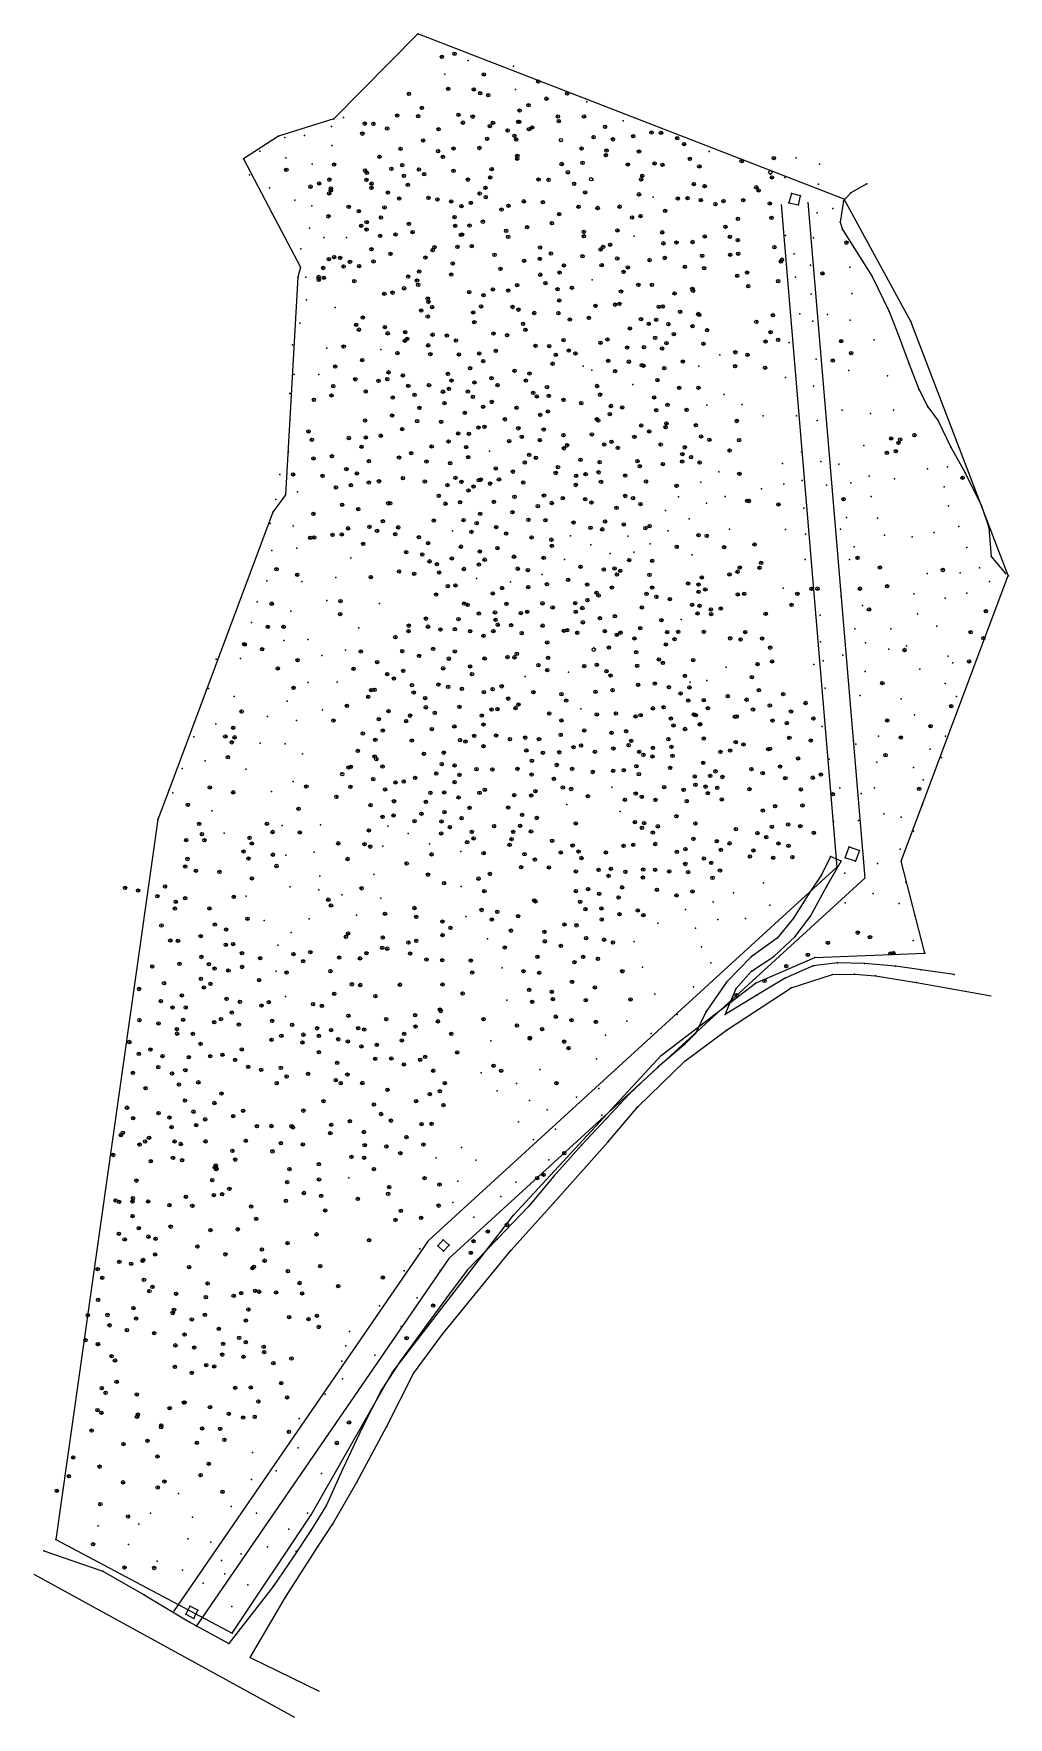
# Model space of a CAD drawing. Header units: metres. Extents: x 1929 to 2217, y 1570 to 2068.
import ezdxf

# ---------------------------------------------------------------- set-up
doc = ezdxf.new("R2010")
doc.units = ezdxf.units.M
for name, color, linetype, lineweight in [('AĞAÇ_', 70, 'Continuous', 0), ('ELEKTRKHAT', 207, 'Continuous', 0), ('NOKTADIREK', 157, 'Continuous', 0), ('NOKTAPARSEL', 6, 'Continuous', 0), ('NOKTATEL', 233, 'Continuous', 0), ('NOKTAYOL', 30, 'Continuous', 0), ('NOKTAZEMIN', 143, 'Continuous', 0), ('PARSEL', 1, 'Continuous', 0), ('TEL', 43, 'Continuous', 0), ('YOL', 132, 'Continuous', 0)]:
    doc.layers.add(name, color=color, linetype=linetype, lineweight=lineweight)
doc.layers.add('NOKTAAĞAC', color=126, linetype='Continuous')

msp = doc.modelspace()

# ---------------------------------------------------------------- linework, layer by layer
at = {"layer": 'AĞAÇ_'}
for centre in [(2053.38, 2062.55, 337.72), (2049.64, 2061.63, 337.65), (2051.54, 2052.15, 338.57), (2062.05, 2056.43, 338.78), (2078.17, 2054.32, 339.96), (2039.9, 2050.7, 338.11), (2059.09, 2051.99, 339.29), (2060.97, 2050.88, 339.51), (2063.37, 2050.3, 339.42), (2075.28, 2047.3, 340.51), (2080.57, 2049.26, 340.7), (2086.68, 2050.79, 341.06), (2036.44, 2044.25, 338.21), (2042.62, 2044.06, 339.22), (2043.74, 2046.54, 339.15), (2054.52, 2044.52, 339.79), (2055.86, 2042.16, 339.9), (2058.76, 2043.94, 339.78), (2064.77, 2042.15, 340.48), (2072.24, 2042.41, 341.02), (2072.51, 2042.38, 341.03), (2072.65, 2045.75, 340.8), (2083.98, 2043.99, 341.74), (2084.24, 2042.64, 341.61), (2091.7, 2044.01, 342.05), (2026.11, 2038.91, 338.78), (2026.83, 2041.87, 338.4), (2029.37, 2041.82, 338.83), (2033.46, 2040.43, 338.53), (2048.66, 2040.22, 339.29), (2063.02, 2037.4, 340.34), (2063.84, 2041.14, 340.32), (2069.1, 2039.85, 340.76), (2071.1, 2038.26, 341.3), (2071.65, 2037.14, 341.32), (2075.43, 2040.25, 341.22), (2076.4, 2040.76, 341.45), (2094.54, 2037.87, 342.64), (2097.93, 2040.92, 342.61), (2100.26, 2037.23, 343.2), (2106.26, 2038.15, 343.24), (2111.67, 2039.23, 343.4), (2114.49, 2039.17, 343.73), (2119.28, 2037.54, 343.94), (2037.44, 2034.44, 338.95), (2044.09, 2036.9, 339.23), (2048.53, 2033.73, 339.91), (2053.12, 2034.49, 340.45), (2060.75, 2034.67, 340.85), (2071.97, 2032.32, 341.82), (2084.87, 2036.98), (2091, 2034.52, 342.6), (2098.18, 2032.53, 343.36), (2098.35, 2033.9, 343.36), (2107.97, 2033.6, 343.95), (2121.31, 2035.83, 344.14), (2003.61, 2028.17, 338.83), (2017.74, 2029.76, 338.83), (2026.93, 2028, 338.96), (2027.43, 2027.28, 338.9), (2031.15, 2032.06, 339.03), (2034.72, 2028.5, 339.3), (2037.92, 2029.59, 339.6), (2042.84, 2028.3, 339.57), (2049.94, 2032.04, 339.93), (2053.08, 2027.89, 340.54), (2064.38, 2028.44, 341.62), (2071.95, 2031.48, 341.82), (2085.09, 2029.93, 342.84), (2086.91, 2027.46, 342.77), (2091.26, 2030.27, 343.21), (2104.65, 2029.77, 343.83), (2112.57, 2030.09, 344.15), (2114.91, 2029.71, 344.5), (2123.05, 2031.45, 344.2), (2125.83, 2029.2, 344.77), (2138.36, 2030.74, 345.04), (2146.87, 2027.48, 345.26), (2147.88, 2031.67, 345.03), (2010.76, 2023.22, 339.24), (2013.31, 2024.17, 338.97), (2016.36, 2025.3, 339.11), (2016.81, 2022.72, 339.3), (2016.81, 2022.18, 339.3), (2027.32, 2025.23, 338.97), (2028.79, 2022.86, 339.33), (2028.85, 2024.11, 339.34), (2038.41, 2026.43, 339.47), (2039.57, 2023.73, 339.72), (2044.41, 2026.93, 339.56), (2057.34, 2025.3, 341.04), (2062.53, 2022.9, 341.96), (2063.96, 2025.96, 342.07), (2078.25, 2025.31, 342.49), (2081.23, 2025.25, 343.03), (2088.77, 2024.06, 343.32), (2093.8, 2025.41), (2108.6, 2025.37, 344.29), (2108.92, 2026.44, 344.17), (2124.21, 2024, 344.92), (2127.4, 2023.4, 345.02), (2142.7, 2023.02, 345.45), (2147.32, 2025.95, 345.32), (2016.25, 2021.23, 339.33), (2016.82, 2022.1, 339.23), (2022.06, 2017.22, 339.25), (2033.66, 2021.47, 339.71), (2037.04, 2019.71, 339.62), (2045.67, 2019.9, 340.44), (2048.33, 2019.42, 340.61), (2052.43, 2018.85, 341.13), (2055.43, 2017.49, 341.86), (2058.18, 2018.45, 341.86), (2060.82, 2021.2, 341.92), (2062.62, 2020.11, 341.81), (2069.34, 2017.57, 342.57), (2073.87, 2018.88, 342.8), (2079.53, 2018.61, 343.16), (2090.08, 2017.27, 343.66), (2092.05, 2021.52, 343.61), (2102.22, 2017.3, 344.81), (2107.98, 2020.95, 344.76), (2119.45, 2019.7, 345.21), (2122.36, 2019.78, 345.2), (2126.25, 2019.26, 345.27), (2130.58, 2018.04, 345.28), (2133, 2018.95, 345.37), (2138.84, 2019.2, 345.63), (2143.35, 2022.1, 345.64), (2146.65, 2018.28, 345.57), (2016.07, 2014.45, 339.56), (2025.03, 2015.94, 339.64), (2027.39, 2012.69, 339.83), (2031.59, 2014.1, 339.73), (2032.67, 2017.06, 339.79), (2039.87, 2012.2, 340.72), (2053.39, 2014.22, 342), (2061.76, 2012.87, 342.37), (2067.29, 2016.45, 342.72), (2082.21, 2012.42, 343.57), (2084.37, 2015.11, 343.61), (2095.74, 2016.91, 344.43), (2105.92, 2014.1, 344.87), (2108.45, 2014.52, 345.22), (2115.7, 2016.04, 345.01), (2137.26, 2013.7, 345.91), (2147.18, 2013.98, 345.69), (2025.8, 2011.65, 339.96), (2027.36, 2010.53, 340.1), (2031.34, 2008.66, 340.34), (2035.93, 2009.09, 340.76), (2040.97, 2009.78, 340.75), (2053.61, 2011.6, 341.97), (2055.29, 2008.93, 342.43), (2055.63, 2009.04, 342.44), (2057.82, 2011.71, 342.29), (2068.67, 2010.15, 342.97), (2069.26, 2008.38, 342.87), (2074.86, 2011.21, 343.48), (2091.64, 2009.82, 344.55), (2091.66, 2008.54, 344.53), (2101.6, 2010.28, 344.86), (2114.87, 2009.71, 345.33), (2127.44, 2008.52, 345.93), (2133.53, 2011.36, 345.99), (2134.89, 2008.41, 345.88), (2137.2, 2007.43, 346.13), (2017.75, 2002.39, 340.13), (2028.8, 2004.72, 340.5), (2034.42, 2003.31, 340.95), (2044.78, 2002.24, 341.31), (2046.9, 2004.44, 341.24), (2047.43, 2005.3, 341.16), (2054.25, 2005.38, 342.39), (2058.48, 2005.66, 342.42), (2065.22, 2003.06, 343.2), (2078.68, 2005.22, 344.08), (2081.9, 2003.45, 343.99), (2091.25, 2002.63, 344.71), (2096.63, 2004.64, 345.07), (2097.37, 2005.39, 345.06), (2099.41, 2006.03, 345.17), (2115.21, 2006.45, 345.43), (2119.05, 2006.67, 345.66), (2123.84, 2006.85, 345.66), (2126.67, 2002.78, 345.75), (2134.98, 2003.09, 345.78), (2137.32, 2003.36, 346.02), (2148.05, 2005.32, 346.44), (2169.36, 2006.66, 346.18), (2014.55, 1999.16, 339.92), (2016.19, 2001.8, 340.08), (2019.53, 2002.14, 340.19), (2020.54, 1999.61, 340.3), (2022.45, 2000.97, 340.35), (2025.15, 1999.74, 340.44), (2029.4, 2001.11, 340.66), (2042.93, 1998.08, 341.25), (2052.4, 1997.22, 342.44), (2052.85, 2000.49, 342.05), (2066.95, 1998.88, 343.51), (2073.97, 2001.32, 344), (2078.62, 2001.84, 344.37), (2084.48, 1997.8, 344.6), (2085.77, 1999.91, 344.77), (2096.93, 2000.02, 345.33), (2101.56, 2001.97, 345.22), (2103.43, 1998.01, 345.47), (2104.66, 1999.33, 345.42), (2111.09, 2001.47, 345.66), (2115.58, 2002.12, 345.69), (2121.57, 1999.52, 345.98), (2127.26, 1999.07, 345.93), (2139.97, 1997.81, 346.52), (2149.98, 2001.07, 346.56), (2150.26, 2001.62, 346.66), (2162.26, 1997.57, 346.81), (2013.16, 1996.49, 340.25), (2013.22, 1995.62, 340.33), (2014.7, 1996.28, 340.16), (2023.73, 1995.27, 340.63), (2038.48, 1993.14, 341.23), (2039.65, 1996.61, 341.09), (2042.28, 1995.43, 341.26), (2042.63, 1994.17, 341.42), (2064.74, 1992.83, 343.51), (2069.28, 1992.49, 343.92), (2071.92, 1994.09, 344.62), (2078.77, 1997.18, 344.45), (2080.27, 1994.7, 344.54), (2083.88, 1992.86, 345.15), (2088.14, 1993.32, 345.43), (2107.78, 1994.14, 345.74), (2111.81, 1994.18, 346.08), (2123.76, 1992.96, 346.15), (2123.96, 1992.39, 346.28), (2137.05, 1996.86, 346.53), (2140.3, 1993.78, 346.46), (2149.16, 1995.27, 346.87), (2032.61, 1991.54, 341.28), (2035.07, 1991.86, 341.15), (2045.48, 1990.12, 341.78), (2045.66, 1989.13, 341.81), (2046.76, 1987.59, 341.91), (2057.71, 1992.02, 343.19), (2061.25, 1987.8, 343.35), (2061.97, 1991.09, 343.37), (2070.56, 1987.62, 344.12), (2084.36, 1989.58, 344.91), (2095.07, 1987.94, 345.56), (2100.91, 1988.31, 345.46), (2102.19, 1988.54, 345.58), (2102.65, 1992.18, 345.6), (2113.84, 1987.7, 346.13), (2115.01, 1987.76, 346.3), (2118.51, 1991.63, 346.16), (2024.3, 1982.36, 341), (2026.21, 1984.48, 341.09), (2043.53, 1986.55, 341.67), (2045.44, 1984.81, 342.07), (2058.92, 1986.02, 343.51), (2059.24, 1983.09, 343.32), (2072.29, 1986.83, 344.49), (2073.68, 1982.64, 344.74), (2076.97, 1985.84, 344.92), (2084.14, 1985.8, 344.86), (2087.5, 1983.91, 345.28), (2093.16, 1984.4, 345.44), (2108.57, 1983.98, 346.34), (2110.87, 1982.65, 346.14), (2113.08, 1983.83, 346.46), (2116.67, 1982.54, 346.67), (2120.13, 1986.21, 346.27), (2125.53, 1985.54, 346.88), (2125.79, 1985.28, 346.91), (2142.7, 1983.23, 347.39), (2147.6, 1985.17, 347.35), (2025.09, 1980.91, 341.28), (2032.78, 1981.67, 341.51), (2033.6, 1979.82, 341.56), (2038.71, 1977.63, 342.03), (2038.8, 1980.15, 341.7), (2039.39, 1978.17, 342.03), (2046.88, 1979.43, 342.4), (2051.13, 1979.16, 342.79), (2053.79, 1977.71, 343.02), (2064.88, 1979.74, 344), (2068.93, 1979.26, 344.15), (2074.36, 1980.89, 344.61), (2085.65, 1977.83, 345.38), (2098.64, 1978.04, 345.82), (2105.27, 1981.28, 346.07), (2112.75, 1978.5, 346.31), (2118.29, 1979.61, 346.8), (2123.82, 1981.93, 346.67), (2128.13, 1980.73, 347.06), (2145.43, 1977.39, 347.56), (2146.9, 1980.13, 347.72), (2149.13, 1977.91, 347.71), (2167.83, 1977.52, 346.85), (2020.58, 1975.92, 341.03), (2036.5, 1974, 341.85), (2045.62, 1976.27, 342.47), (2046.23, 1973.62, 342.74), (2054.7, 1973.59, 343.23), (2060.71, 1973.87, 343.89), (2065.6, 1974.63, 344.08), (2077.37, 1976.1, 344.7), (2081.41, 1976.07, 345.01), (2083.34, 1973.5, 345.34), (2087.18, 1974.73, 345.63), (2089.15, 1973.87, 345.87), (2096.58, 1977.05, 345.85), (2104.45, 1975.6, 346.25), (2109.45, 1975.74, 346.41), (2114.8, 1975.34, 346.58), (2116.12, 1976.93, 346.55), (2127.04, 1976.76, 347.1), (2136.48, 1974.21, 347.41), (2140.04, 1973.48, 347.54), (2170.76, 1974, 346.77), (2018.1, 1970, 340.9), (2026.07, 1971.92, 341.27), (2033.86, 1968.28, 341.79), (2038.11, 1967.38, 342.12), (2051.43, 1967.8, 342.86), (2058, 1969.48, 343.52), (2061.9, 1971.62, 343.98), (2071.15, 1968.75, 344.37), (2075.57, 1967.92, 344.8), (2082.39, 1970.85, 345.49), (2098.88, 1971.68, 346.01), (2100.88, 1968.59, 346.39), (2104.97, 1971.44, 346.28), (2108.81, 1970.39, 346.27), (2109.28, 1970.22, 346.26), (2115.47, 1969.52, 347.02), (2120.91, 1971.48, 346.97), (2136.41, 1970.07, 347.05), (2145.29, 1969.64, 347.63), (2165.33, 1971.76, 347.14), (2017.5, 1964.2, 340.99), (2024.03, 1966.22, 341.3), (2027.1, 1962.61, 341.4), (2030.91, 1965.74, 341.62), (2033.49, 1966.26, 341.73), (2039.71, 1964.31, 342.4), (2045.83, 1964.52, 342.55), (2049.98, 1962.56, 342.88), (2051.74, 1963.38, 343.34), (2052.48, 1965.86, 343.27), (2057.32, 1962.58, 343.42), (2059.26, 1965.32, 343.74), (2064.33, 1966.52, 343.93), (2066.13, 1964.5, 343.86), (2074.5, 1965.86, 344.68), (2080.75, 1963.89, 345.39), (2095.58, 1964.24, 346.05), (2113.42, 1966.01, 346.7), (2119.89, 1963.69, 347.05), (2125.57, 1963.72, 347.4), (2011.78, 1960.15, 341.11), (2016.95, 1961.47, 341.24), (2035.11, 1960.82, 341.69), (2041.54, 1961.62, 342.32), (2043, 1957.75, 342.22), (2050.38, 1959.19, 342.94), (2058.83, 1961.04, 343.62), (2061.83, 1958.11, 343.58), (2064.41, 1959.51, 343.98), (2071.75, 1957.81, 344.24), (2076.66, 1962.21, 344.93), (2077.72, 1961.17, 344.87), (2081.26, 1961.32, 345.44), (2085.66, 1960.13, 345.73), (2090.9, 1959.16, 345.72), (2096.46, 1961.68, 346.08), (2099.67, 1958.32, 346.01), (2103.03, 1957.89, 346.26), (2112.45, 1960.88, 346.64), (2116.4, 1958.63, 347.07), (2026.91, 1954.03, 341.76), (2034.89, 1955.5, 341.97), (2042.33, 1953.83, 342.29), (2049.43, 1953.68, 342.82), (2056.4, 1956.28, 343.18), (2068.29, 1954.38, 343.82), (2078.74, 1955.67, 345.13), (2081.03, 1956.73, 345.3), (2095.53, 1954.38, 345.97), (2095.91, 1954.04, 345.99), (2099.35, 1955.95, 346.11), (2108.64, 1952.56, 346.9), (2113.07, 1957.08, 346.69), (2116.07, 1953.16, 346.93), (2122.06, 1957.15, 347.27), (2124.83, 1952.63, 347.48), (2136.9, 1953.89, 347.75), (2010.18, 1950.8, 341.28), (2011.19, 1948.33, 341.33), (2022.11, 1948.85, 341.32), (2027.12, 1949.02, 341.66), (2031.57, 1949.54, 341.69), (2037.92, 1951.51, 342.02), (2051.63, 1947.85, 342.91), (2054.48, 1950.21, 343.13), (2057.66, 1950.13, 343.28), (2060.45, 1951.95, 343.61), (2062.22, 1952.15, 343.54), (2069.55, 1947.96, 344.02), (2072.27, 1951.72, 344.37), (2073.29, 1949.22, 344.31), (2078.62, 1948.25, 344.9), (2079.77, 1951.36, 344.94), (2085.59, 1949.69, 345.32), (2094.02, 1949.91, 345.87), (2099.81, 1947.74, 346.08), (2106.6, 1949.18, 346.1), (2111, 1950.79, 346.53), (2115.83, 1952.04, 346.84), (2126.35, 1949.34, 347.56), (2128.8, 1948.33, 347.7), (2137.62, 1948.22, 347.69), (2182.61, 1948.74, 347.17), (2185.26, 1948.42, 347.22), (2189.46, 1949.69, 347.02), (2011.65, 1942.82, 341.21), (2017.12, 1943.45, 341.55), (2025.89, 1946.26, 341.54), (2036.96, 1943.06, 342.25), (2040.59, 1944.33, 342.26), (2046.62, 1946.35, 342.39), (2056.81, 1946.16, 343.14), (2057.46, 1943.15, 343.29), (2075.47, 1943.86, 344.51), (2077.46, 1943.02, 344.63), (2085.75, 1945.8, 344.99), (2086.69, 1946.69, 345.32), (2090.67, 1942.43, 345.33), (2097.69, 1946.94, 345.93), (2101.67, 1945.92, 345.99), (2114.38, 1946.93, 346.78), (2120.8, 1944.05, 347.21), (2121.51, 1946.1, 347.39), (2123.38, 1943.19, 347.36), (2134.77, 1945.15, 347.68), (2181.31, 1944.45, 347.49), (2183.94, 1944.93, 347.56), (2184.73, 1947.39, 347.22), (2005.62, 1938.08, 341.14), (2014.35, 1937.65, 341.46), (2021.37, 1939.62, 341.77), (2024.49, 1938.39, 341.77), (2028.06, 1941.96, 341.74), (2045.1, 1941.88, 342.21), (2052.1, 1941.37, 342.93), (2065.59, 1939.84, 343.65), (2070.67, 1938.9, 343.92), (2074.18, 1941.6, 344.37), (2083.32, 1938.5, 344.93), (2084, 1940.22, 344.79), (2089.34, 1937.68, 344.83), (2092.19, 1938.17, 345.07), (2096.03, 1938.7, 345.46), (2096.31, 1941.71, 345.47), (2103.91, 1937.72, 345.78), (2107.52, 1942.01, 346.47), (2108.18, 1940.5, 346.26), (2115.05, 1941.13, 346.54), (2120.74, 1941.87, 347.03), (2125.89, 1941.6, 347.45), (2137.67, 1938.23, 347.45), (2018.3, 1934.21, 341.64), (2022.72, 1934.86, 341.36), (2028.03, 1935.65, 341.65), (2031.04, 1936.04, 341.73), (2038.13, 1936.97, 342.19), (2044.6, 1935.98, 342.33), (2051.27, 1934.93, 342.69), (2053.65, 1937.11, 342.84), (2055.42, 1935.85, 342.93), (2057.49, 1933.34, 342.88), (2059.02, 1934.48, 342.97), (2060.57, 1936.35, 343.26), (2061.16, 1936.53, 343.27), (2063.89, 1935.35, 343.71), (2066.55, 1936.61, 343.68), (2073.73, 1935.69, 344), (2089.25, 1934.95, 345.07), (2096.73, 1935.87, 345.42), (2110.05, 1935.99, 346.35), (2119.12, 1934.68, 346.58), (2203.72, 1937.1, 346.76), (2020.1, 1929.1, 341.61), (2024.91, 1927.77, 341.77), (2033.8, 1929.53, 341.82), (2034.36, 1929.55, 341.78), (2048.72, 1931.75, 342.37), (2050.7, 1929.42, 342.68), (2055.03, 1929.85, 342.7), (2065.04, 1929.94, 343.5), (2071.13, 1931.44, 343.5), (2078.03, 1928.68, 344.18), (2079.86, 1931.82, 344.13), (2082.17, 1929.62, 344.18), (2085.41, 1931.04, 344.37), (2092.07, 1930.74, 345), (2093.89, 1929.75, 344.86), (2101.32, 1928.18, 345.31), (2103.92, 1931.7, 345.74), (2106.2, 1931.06, 345.59), (2108.42, 1929.29, 345.55), (2140.02, 1930.23, 347.21), (2140.49, 1930.22, 347.15), (2149.22, 1929.19, 347.19), (2168.5, 1930.74, 347.1), (2011.64, 1926.4, 341.28), (2028.19, 1922.56, 341.58), (2032.21, 1924.21, 341.82), (2047.24, 1924.41, 342.32), (2056.05, 1924.58, 342.59), (2059.94, 1923.65, 342.75), (2060.98, 1926.4, 343.07), (2065.74, 1922.5, 343.08), (2070.53, 1926.87, 343.65), (2075.25, 1924.64, 343.32), (2080.27, 1924.51, 343.66), (2088.61, 1923.83, 344.29), (2097.93, 1924.15, 344.82), (2103.46, 1923.27, 344.95), (2111.11, 1922.76, 345.41), (2010.68, 1919.33, 341.59), (2011.88, 1919.41, 341.59), (2017.29, 1920.17, 341.57), (2020.01, 1920.32, 341.5), (2021.9, 1922.12, 341.55), (2026.36, 1917.52, 341.63), (2030.45, 1921.4, 341.67), (2035.86, 1920.39, 341.9), (2036.74, 1922.42, 341.8), (2042.86, 1919.49, 342.03), (2045.56, 1917.78, 342.02), (2058.39, 1921.06, 342.76), (2068.63, 1920.56, 342.89), (2076.19, 1919.43, 343.24), (2082.07, 1918.77, 343.63), (2093.63, 1922.31, 344.49), (2097.09, 1921.83, 344.59), (2109.88, 1922.18, 345.42), (2125.61, 1920.08, 346.52), (2128.02, 1919.9, 346.9), (2039.1, 1915.04, 341.96), (2043.85, 1914.39, 341.96), (2052.59, 1913.21, 342.32), (2055.28, 1916.7, 342.11), (2060.86, 1915.23, 342.89), (2062.3, 1912.85, 342.57), (2066.09, 1916.28, 342.8), (2070.99, 1913.74, 342.84), (2079.76, 1913.44, 343.35), (2082.19, 1916.93, 343.66), (2105.1, 1912.73, 344.7), (2119.13, 1916.66, 346.17), (2133.15, 1916.52, 346.58), (2142.19, 1917.38, 347.17), (2172.67, 1913.36, 346.96), (2000.71, 1910.03, 341.66), (2006.84, 1908.39, 341.45), (2028.58, 1907.69, 341.94), (2036.98, 1909.35, 341.77), (2041.45, 1908.68, 341.85), (2046, 1912.36, 342), (2048.18, 1911.51, 342.42), (2048.82, 1909.07, 342.12), (2056.15, 1910.09, 342.2), (2060.61, 1911.39, 342.3), (2072.08, 1910.19, 342.69), (2075.07, 1909.77, 342.99), (2090.69, 1910.75, 343.37), (2097.54, 1909.95, 343.95), (2100.73, 1910.28, 344.24), (2101.45, 1908.47, 344.18), (2102.41, 1909.58, 344.39), (2111.08, 1908.36, 344.74), (2111.91, 1912.52, 344.93), (2126.55, 1907.59, 345.4), (2134.75, 1908.49, 346.33), (2137.16, 1909.3, 346.81), (2137.8, 1910.51, 346.76), (2143.65, 1910.46, 347.08), (2144.12, 1911.9, 346.94), (2179.24, 1910.52, 347.15), (2197.89, 1909.8, 346.73), (2051.39, 1905.02, 342.03), (2053.66, 1905.24, 342.05), (2064.7, 1902.87, 342), (2067.46, 1904.47, 342.44), (2075.21, 1904.76, 342.42), (2080.74, 1905.59, 342.69), (2086.98, 1906.92, 342.75), (2092.65, 1905.47, 343.37), (2095.41, 1903.08, 343.21), (2099.95, 1904.58, 343.83), (2110.19, 1902.72, 344.17), (2111.89, 1904.58, 344.42), (2122.53, 1905.78, 344.78), (2125.61, 1905.48, 345.07), (2125.62, 1903.37, 344.84), (2127.6, 1904.05, 344.82), (2137.21, 1902.56, 346.21), (2139.12, 1902.77, 346.27), (2154.83, 1902.71, 346.75), (2159, 1904.24, 346.83), (2160.79, 1904.27, 346.81), (2173.36, 1904.27, 346.67), (2181.4, 1904.98, 346.75), (1999.28, 1899.83, 341.62), (2019.65, 1900.6, 341.61), (2047.92, 1902.51, 341.89), (2056.23, 1899.87, 342.13), (2057.25, 1899.45, 341.97), (2068.75, 1899.76, 341.96), (2079.41, 1899.93, 342.54), (2082.43, 1898.72, 342.34), (2089.1, 1900.02, 342.56), (2091.2, 1898.55, 342.57), (2092.72, 1900.87, 342.94), (2095.99, 1902.26, 343.25), (2108.83, 1898.74, 343.67), (2113.12, 1901.85, 344.41), (2117.12, 1901.21, 344.93), (2123.69, 1899.53, 344.5), (2125.91, 1899.23, 344.62), (2129.27, 1898.14, 344.57), (2132.15, 1898.39, 344.75), (2153.14, 1899.48, 346.4), (2176.04, 1898.14, 346.27), (2210.62, 1897.6, 346.66), (1998.11, 1892.97, 341.69), (2002.82, 1893.01, 341.73), (2019.55, 1896.75, 341.52), (2039.84, 1893.33, 341.53), (2044.92, 1895.4, 341.37), (2045.54, 1893.03, 341.41), (2054.56, 1895.29, 341.6), (2060.58, 1896.91, 341.91), (2065.36, 1897.26, 341.75), (2065.54, 1895.09, 341.66), (2066.17, 1893.62, 341.69), (2070.11, 1893.44, 341.51), (2073.01, 1897.06, 342.01), (2074.9, 1897.46, 342.22), (2079.45, 1893.32, 341.81), (2089.26, 1897.43, 342.52), (2091.35, 1894.31, 342.36), (2096.41, 1895.52, 342.78), (2100.83, 1896.12, 343.4), (2114.6, 1894.92, 343.42), (2125.3, 1896.96, 344.24), (2129.33, 1896.75, 344.36), (2145.46, 1896.84, 346.36), (1991.16, 1887.83, 341.9), (1991.32, 1887.78, 341.8), (2035.87, 1889.92, 341.51), (2039.78, 1891.72, 341.39), (2049.21, 1892.18, 341.66), (2053.48, 1892.25, 341.64), (2057.98, 1891.66, 341.55), (2061.99, 1890.36, 341.62), (2064.87, 1891.72, 341.5), (2073.29, 1891.11, 341.55), (2080.8, 1888.38, 341.68), (2085.74, 1891.83, 342.09), (2086.75, 1891.96, 342.03), (2089.71, 1891.23, 341.83), (2097.85, 1891.71, 342.59), (2101.4, 1890.64, 342.7), (2102.53, 1891.26, 342.83), (2106.62, 1889.56, 342.53), (2108.36, 1892.55, 343.31), (2115.93, 1887.77, 342.79), (2116.32, 1891.43, 343.13), (2118.49, 1889.31, 343.14), (2119.59, 1891.46, 343.03), (2127.15, 1891.48, 343.78), (2134.95, 1889.58, 344.14), (2138.02, 1889.23, 344.73), (2139.42, 1891.42, 344.85), (2144.39, 1889.52, 344.81), (2206.09, 1891.37, 346.04), (2209.88, 1889.59, 345.75), (1996.45, 1886.34, 341.87), (2006.95, 1883.09, 341.61), (2025.66, 1885.67, 341.63), (2037.9, 1885.78, 341.36), (2042.89, 1884.36, 341.43), (2047.07, 1886.43, 341.14), (2051.7, 1883.56, 341.04), (2053.48, 1885.72, 341.54), (2062.3, 1883.63, 341.43), (2069.09, 1884.03, 341.68), (2071.12, 1883.95, 341.48), (2071.82, 1885, 341.51), (2081.06, 1883.79, 341.81), (2094.6, 1886.23, 341.99), (2099.06, 1886.85, 342.12), (2107.14, 1885.45, 342.32), (2113.88, 1883.35, 342.54), (2124.01, 1883.15, 342.21), (2146.79, 1886.82, 344.81), (2147.34, 1882.74, 344.57), (2186.58, 1886.12, 345.57), (2205.66, 1882.76, 344.51), (2001.09, 1880.69, 341.87), (2023.51, 1880.57, 341.56), (2030.5, 1882.55, 341.28), (2033.47, 1879, 341.5), (2035.46, 1877.66, 341.63), (2038.21, 1879.93, 341.21), (2050.02, 1880.7, 340.89), (2057.98, 1881.26, 341.13), (2058.55, 1878.98, 341.08), (2078.21, 1881.64, 341.57), (2080.82, 1880.19, 341.48), (2091.76, 1881.37, 341.57), (2095.46, 1881.77, 341.69), (2098.34, 1879.85, 341.7), (2099.57, 1878.56, 341.44), (2107.43, 1881.45, 342.2), (2115.05, 1882.29, 342.31), (2121.57, 1878.46, 342.23), (2141.36, 1878.12, 343.31), (2143.08, 1881.96, 344.53), (2005.75, 1874.9, 341.5), (2028.75, 1874.28, 341.42), (2029.74, 1874.34, 341.39), (2040.8, 1875.72, 341.19), (2041.3, 1873.53, 341.33), (2048.62, 1875.9, 340.9), (2051.5, 1875.22, 340.83), (2055.58, 1874.64, 340.85), (2062.06, 1873.68, 340.93), (2064.65, 1874.53, 340.95), (2067.34, 1875.38, 341.12), (2076.74, 1873.63, 341.07), (2085.04, 1873.06, 341.06), (2095.1, 1873.77, 341.09), (2100.17, 1874.24, 340.96), (2107.69, 1875.86, 341.06), (2112.65, 1876.18, 341.9), (2116.82, 1875.11, 341.76), (2120.28, 1873.29, 341.54), (2122.88, 1875.06, 341.87), (2143.46, 1874.22, 342.16), (2150.68, 1873.06, 342.32), (2179.98, 1876.35, 343.6), (1990.39, 1867.93, 342.13), (2021.54, 1869.59, 341.53), (2027.84, 1872.3, 341.29), (2033.86, 1868.06, 341.23), (2044.68, 1871.89, 341.21), (2044.9, 1869.16, 341.03), (2054.84, 1869.29, 340.78), (2064.36, 1868.49, 340.73), (2066.09, 1868.61, 340.72), (2069.28, 1871.73, 341.1), (2071.45, 1868.96, 340.97), (2072.28, 1869.99, 340.79), (2086.42, 1871.16, 340.87), (2112.1, 1868.86, 340.75), (2115.26, 1869.19, 340.77), (2122.54, 1871.15, 341.37), (2127.15, 1871.3, 341.09), (2128.38, 1868.88, 340.75), (2134.24, 1872.46, 341.58), (2139.8, 1871.43, 341.66), (2141.71, 1868.5, 341.37), (2146.69, 1869.7, 341.81), (2152.96, 1867.9, 341.49), (2157.27, 1870.44, 341.96), (2200.38, 1869.49, 343.46), (1987.91, 1863.11, 341.99), (2017.54, 1865.25, 341.67), (2030.96, 1865.65, 341.13), (2039.05, 1865.1, 341.3), (2040.25, 1866.7, 341.24), (2046.67, 1862.72, 340.77), (2047.54, 1867.54, 340.66), (2053.33, 1863.5, 340.85), (2061.45, 1866.71, 340.74), (2061.95, 1864.05, 340.49), (2081.4, 1867.33, 340.78), (2085, 1865.3, 340.6), (2095.49, 1867.07, 340.59), (2101.16, 1867.34, 340.61), (2106.95, 1866.47, 340.65), (2108.47, 1866.81, 340.5), (2117.42, 1865.84, 340.22), (2118.19, 1863.8, 340.14), (2121.58, 1862.75, 340.05), (2124.24, 1867.07, 340.77), (2124.75, 1866.81, 340.85), (2125.94, 1864.11, 340.24), (2126.08, 1864.15, 340.24), (2136.36, 1866.36, 340.67), (2136.88, 1866.45, 340.74), (2147.51, 1865.23, 341.3), (2151.69, 1864.51, 340.92), (2159.6, 1865.86, 341.31), (2181.45, 1865.29, 341.48), (2194.27, 1863.58, 341.62), (1985.57, 1860.56, 341.95), (1987.47, 1858.81, 341.89), (1988.29, 1860.28, 341.91), (2026.26, 1861.42, 341.23), (2029.95, 1859.52, 341.22), (2032.13, 1862.29, 341.17), (2040.76, 1859.33, 340.87), (2055.04, 1859.45, 340.59), (2056.63, 1859.04, 340.7), (2059.22, 1860.7, 340.53), (2065.67, 1860.8, 340.51), (2069.77, 1859.74, 340.49), (2074.31, 1860.19, 340.62), (2078.38, 1859.73, 340.37), (2084.83, 1861.03, 340.42), (2090.82, 1857.87, 339.97), (2091.77, 1862.34, 340.41), (2099.86, 1861.64, 340.14), (2104.14, 1862.09, 340.23), (2104.89, 1857.96, 339.85), (2105.68, 1859.23, 339.83), (2116.69, 1859.75, 339.78), (2127.15, 1859.91, 339.78), (2136.58, 1858.84, 340.21), (2138.89, 1858.2, 340.3), (2152.46, 1860.12, 340.94), (2158.79, 1859.31, 340.59), (2185.42, 1860.21, 340.59), (1986.31, 1854.38, 341.76), (2024.75, 1856.27, 341.18), (2029.75, 1854.6, 341.12), (2030.25, 1853.83, 341.16), (2044.32, 1855.44, 340.86), (2050.18, 1855.75, 340.86), (2061.94, 1857.64, 340.57), (2074.64, 1856.4, 340.42), (2076.26, 1853.35, 340.1), (2079.54, 1855.71, 340.24), (2084.37, 1855.85, 340.23), (2088.63, 1857.36, 339.98), (2094.92, 1856.01, 339.87), (2100.38, 1856.96, 339.78), (2108.04, 1856.02, 339.87), (2109.28, 1855.1, 339.58), (2111.96, 1854.63, 339.39), (2112.08, 1857.14, 339.61), (2117.55, 1857.45, 339.7), (2117.88, 1854.8, 339.26), (2132.08, 1855.98, 339.9), (2134.95, 1856.38, 339.98), (2146.25, 1856.82, 340.18), (2146.69, 1856.9, 340.2), (2155.04, 1854.06, 339.87), (2180.91, 1855.01, 339.57), (2020.17, 1849.39, 341.04), (2021.98, 1851.34, 340.97), (2022.68, 1851.52, 341.16), (2029.33, 1847.91, 340.8), (2032.07, 1851.64, 341.05), (2041.72, 1848.29, 340.57), (2047.99, 1849.59, 340.5), (2049.6, 1852.34, 340.62), (2053.39, 1851.99, 340.57), (2054.82, 1849.16, 340.48), (2059.88, 1850.86, 340.39), (2064.59, 1850.77, 340.37), (2072, 1850.94, 340.13), (2076.18, 1849.25, 339.9), (2082.81, 1847.97, 340.03), (2083.65, 1852.1, 339.86), (2088.2, 1850.93, 339.73), (2094.28, 1850.03, 339.61), (2100.37, 1850.39, 339.66), (2103.46, 1850.56, 339.38), (2107.2, 1851.73, 339.08), (2107.92, 1849.39, 339.12), (2117.18, 1851.23, 339.27), (2124.48, 1848.7, 338.93), (2126.98, 1852.72, 339.25), (2129.05, 1848.88, 338.93), (2130.62, 1850.23, 339.45), (2132.65, 1848.55, 339.25), (2141.25, 1850.9, 339.86), (2144.57, 1849.65, 339.15), (2149.73, 1851.63, 339.49), (2151.27, 1848.17, 338.78), (2159.38, 1848.35, 338.65), (2161.82, 1849.27, 338.91), (1980.97, 1845.48, 341.9), (1987.89, 1844.01, 341.94), (2009.53, 1845.7, 341.44), (2022.56, 1845.62, 340.71), (2032.85, 1844.89, 340.63), (2035.88, 1846.93, 340.55), (2038.35, 1847.22, 340.5), (2046.26, 1843.87, 340.46), (2050.33, 1843.98, 340.38), (2053.41, 1847.05, 340.32), (2060.77, 1843.89, 340.39), (2062.35, 1844.76, 340.22), (2071.07, 1843.2, 339.57), (2076.1, 1843.05, 339.52), (2077.32, 1844.34, 339.58), (2085.43, 1845.44, 339.69), (2087.9, 1845, 339.45), (2092.86, 1842.85, 339.39), (2106.99, 1843.65, 339.15), (2115.42, 1845.56, 339), (2121.19, 1844.73, 338.78), (2124.7, 1846.24, 339.02), (2127.69, 1845.69, 338.78), (2128.32, 1843.73, 338.66), (2131.12, 1845.35, 338.68), (2140.64, 1844.92, 338.45), (2155.9, 1844.86, 338.27), (2165.36, 1843.43, 338), (2190.88, 1845.02, 337.84), (1974.47, 1840.33, 342.05), (2007.24, 1839.16, 341.51), (2018.45, 1842.68, 340.87), (2028.56, 1840.23, 340.63), (2035.48, 1841.35, 340.61), (2044.92, 1841.17, 340.34), (2050.39, 1838.16, 340.34), (2054.59, 1842.52, 340.14), (2057.83, 1839.41, 340.18), (2069.29, 1839.51, 339.68), (2103.81, 1841.8, 338.84), (2108.78, 1842.69, 338.81), (2112.82, 1841.78, 338.78), (2122.09, 1841.39, 338.55), (2132.47, 1841.92, 338.29), (2144.62, 1838.6, 337.33), (2148.25, 1839.9, 337.53), (2156.35, 1840.14, 337.65), (1977.82, 1834.66, 341.98), (1997.87, 1834.73, 341.6), (2032.1, 1836.75, 340.7), (2035.36, 1837.18, 340.63), (2041.54, 1835.51, 340.46), (2043.6, 1837.67, 340.48), (2049.53, 1835.42, 340.32), (2052.02, 1833.74, 340.21), (2055.49, 1836.36, 340.3), (2065.09, 1834, 339.7), (2072.78, 1834.14, 339.35), (2073.39, 1837.32, 339.44), (2077.73, 1836.42, 339.5), (2089.26, 1834.8, 339.05), (2106.78, 1835.22, 338.42), (2108.84, 1833.51, 338.27), (2109.51, 1834.91, 338.35), (2113.54, 1833.95, 338.24), (2119.03, 1836.92, 338.32), (2124.66, 1834.79, 337.5), (2136.66, 1833.12, 336.87), (2147.29, 1833.82, 336.73), (2152.11, 1834.49, 336.82), (2155.71, 1833.97, 336.52), (1974.01, 1829.87, 342.04), (1978.62, 1831.63, 341.92), (1979.37, 1829.82, 341.92), (1992.75, 1830.55, 342.03), (1993.38, 1828.9, 341.81), (1999.53, 1832.27, 341.7), (2007.59, 1832.14, 341.33), (2018.98, 1828.92, 340.96), (2026.77, 1828.65, 340.59), (2028.05, 1832.73, 340.6), (2028.45, 1827.94, 340.62), (2049.43, 1831.87, 340.04), (2057.12, 1829.24, 339.66), (2058.47, 1832.29, 339.78), (2059.04, 1830.39, 339.52), (2069.7, 1828.51, 339.25), (2070.26, 1830.18, 339.37), (2070.78, 1832.29, 339.35), (2076.01, 1832.44, 339.16), (2082.28, 1829.68, 338.87), (2088.34, 1828.25, 338.67), (2103.41, 1828.16, 337.93), (2106.29, 1828.51, 337.82), (2112.07, 1832.1, 337.97), (2112.77, 1828.72, 337.68), (2124.08, 1830.24, 337.13), (2130.97, 1829.55, 336.82), (2134.78, 1828.92, 336.55), (2143.02, 1831.96, 336.52), (2145.62, 1830.71, 336.25), (2149.22, 1828.9, 335.85), (2152.21, 1828.19, 335.77), (2159.7, 1832.05, 336.28), (1974.37, 1824.29, 342.38), (1990.95, 1826.47, 341.79), (1992.4, 1824.41, 341.84), (1999.66, 1825.56, 341.61), (2021.73, 1824.28, 340.95), (2039.22, 1822.95, 340.28), (2046.58, 1825.66, 340), (2062.01, 1826.02, 339.43), (2074.1, 1825.69, 338.83), (2077.19, 1824.1, 339.06), (2084.83, 1826.23, 338.75), (2090.09, 1826.47, 338.53), (2090.93, 1824.58, 338.36), (2098.17, 1826.22, 337.97), (2119.17, 1826.39, 337.11), (2121.7, 1827.21, 337.1), (2127.19, 1824.44, 336.36), (2129.34, 1823.14, 336.11), (2132.22, 1826.96, 336.31), (2140.81, 1825.03, 335.82), (2141.83, 1826.83, 335.89), (2147.7, 1824.65, 335.66), (2153.37, 1824.83, 335.54), (1973.7, 1822.05, 342.27), (1976.86, 1820.82, 342.25), (1983.84, 1820.45, 342.04), (1993.44, 1818.54, 341.67), (2000.7, 1822.21, 341.62), (2045.53, 1819.65, 339.91), (2060.48, 1818.46, 339.33), (2063.87, 1819.85, 339.2), (2073.09, 1821.85, 338.81), (2081.31, 1821.78, 338.8), (2089.32, 1820.61, 337.97), (2096.03, 1821.06, 338.03), (2098.98, 1819.27, 337.61), (2099.66, 1821.41, 337.65), (2103.96, 1820.48, 337.41), (2109.15, 1818.78, 336.69), (2109.21, 1821.14, 337.12), (2112.73, 1821.1, 336.97), (2116.91, 1820.62, 336.76), (2121.68, 1822.81, 336.53), (2122.49, 1820.42, 336.65), (2129.73, 1818.72, 335.55), (2131.95, 1820.85, 335.65), (1955.9, 1815.74, 343.11), (1959.75, 1814.93, 342.82), (1965.45, 1813.25, 342.7), (1967.72, 1816.14, 342.61), (1988.06, 1813.07, 341.79), (2025.88, 1815.61, 340.67), (2050.3, 1817.13, 339.83), (2062.2, 1814.78, 339.22), (2089.32, 1814.78, 337.89), (2092.91, 1815.37, 337.61), (2096.18, 1814.02, 337.37), (2101.94, 1812.89, 336.87), (2102.96, 1815.9, 337.15), (2113.28, 1815.18, 336.33), (2119.11, 1813.51, 335.85), (2123.81, 1814.7, 335.81), (1970.63, 1809.61, 342.84), (1970.88, 1811.63, 342.49), (1973.68, 1812.68, 342.17), (1980.86, 1809.65, 341.97), (2016.04, 1812.25, 341.11), (2016.83, 1810.56, 341.03), (2032.81, 1808.09, 340.58), (2041.51, 1809.78, 340.13), (2061.39, 1809.2, 339.36), (2066.05, 1808.65, 338.72), (2076.99, 1812.03, 338.37), (2077.33, 1811.74, 338.13), (2090.56, 1811.63, 337.87), (2092.13, 1809.43, 337.4), (2096.84, 1809.68, 337.13), (2102.19, 1807.94, 336.73), (2107.62, 1809.06, 336.41), (1966.68, 1804.6, 342.92), (1982.45, 1804.88, 342.18), (1985.77, 1803.41, 342.03), (1992.13, 1806.59, 341.99), (2042.06, 1807.14, 339.82), (2049.81, 1805.75, 339.96), (2052.17, 1803.92, 339.83), (2064.39, 1806.35, 338.68), (2070.09, 1803.08, 338.5), (2072.19, 1807.35, 338.72), (2085.91, 1804.94, 337.66), (2089.48, 1804.66, 337.37), (2096.95, 1806.38, 337.03), (2109.26, 1807.7, 335.94), (1969.29, 1800.19, 342.76), (1971.55, 1800.11, 342.75), (1978.27, 1801.42, 342.41), (1985.67, 1798.9, 342.19), (1987.85, 1799.11, 342.24), (2021.24, 1801.26, 340.81), (2021.87, 1802.26, 340.67), (2031.98, 1798.04, 340.67), (2032.13, 1801.06, 340.47), (2039.72, 1799.58, 340.18), (2042.05, 1800.07, 339.95), (2049.85, 1801.78, 339.94), (2068.26, 1798.06, 338.7), (2080, 1802.71, 338.09), (2080.11, 1799.92, 338.07), (2084.86, 1798.58, 337.42), (2092.3, 1800.86, 336.96), (2097.65, 1800.41, 336.65), (2100.26, 1799.57, 336.32), (2163.86, 1799.49, 333.71), (2172.7, 1802.49, 333.79), (2176.33, 1801.13, 332.7), (1972, 1793.25, 342.79), (1978.5, 1795.29, 342.58), (1980.7, 1793.15, 342.43), (1990.49, 1796.41, 342.08), (1995.9, 1794.93, 341.85), (2005.7, 1796.15, 341.37), (2008.59, 1794.04, 341.3), (2010.72, 1796.69, 341.24), (2019.27, 1795.13, 340.95), (2025.41, 1794.89, 340.56), (2027.3, 1796.4, 340.6), (2033.45, 1797.75, 340.47), (2040.25, 1796.29, 340.14), (2045.09, 1794.52, 339.91), (2049.76, 1794.31, 339.68), (2058.17, 1794.23, 339.24), (2077.93, 1795.37, 338.18), (2088.85, 1793.74, 336.98), (2091.42, 1795.31, 336.74), (2095.83, 1794.75, 336.53), (2157.94, 1795.94, 333.4), (2182.4, 1796.3, 332.08), (2183.26, 1796.43, 331.96), (1963.93, 1792.47, 342.92), (1978.34, 1788.82, 342.45), (1982.38, 1791.86, 341.71), (1986.45, 1791.31, 342.27), (1990.51, 1792.33, 342.21), (1995.56, 1788.46, 342.02), (2003.7, 1790.67, 341.5), (2016.67, 1791.1, 341.14), (2058.6, 1790.69, 339.15), (2073.77, 1791.08, 338.4), (2078.45, 1790.62, 337.55), (2103.04, 1791.05, 335.73), (2145.12, 1788.22, 333.64), (2151.55, 1792.57, 333.6), (1960.03, 1785.82, 343.35), (1967.42, 1787.55, 343.22), (1972.71, 1783.92, 342.96), (1979.22, 1786.29, 342.46), (1981.15, 1787.34, 342.35), (2017.8, 1784.41, 341.02), (2022.99, 1787.2, 340.69), (2025.49, 1787, 340.8), (2029.97, 1783.7, 340.64), (2037.22, 1787.1, 340.5), (2049.85, 1787.19, 339.65), (2055.76, 1784.49, 339.43), (2075.45, 1785.55, 337.8), (2082.16, 1784.99, 337.51), (2088.15, 1787.9, 336.9), (2094.93, 1786.3, 336.44), (2136.86, 1783.99, 333.58), (1966.5, 1782.23, 343.17), (1969.95, 1780.33, 342.87), (1973.86, 1780.35, 342.98), (1985.94, 1782.88, 342.49), (1987.49, 1778.84, 342.25), (1989.87, 1782.02, 342.11), (1996.25, 1780.9, 342.09), (1998.42, 1781.89, 342.26), (2011.54, 1781.33, 341.33), (2014.16, 1780.82, 341.13), (2041.7, 1778.05, 340.12), (2049.07, 1779.74, 339.7), (2049.3, 1779.31, 339.79), (2076.4, 1781.98, 338.08), (2082.51, 1782.83, 337.33), (2092.22, 1782.48, 336.65), (2105.46, 1782.72, 335.25), (1960.13, 1776.59, 343.35), (1965.78, 1775.63, 343.27), (1971.24, 1773.95, 343.21), (1973.06, 1776.72, 342.96), (1982.3, 1775.97, 342.7), (1984.28, 1776.89, 342.45), (1989.56, 1775.28, 342.2), (1999.39, 1776.37, 342.06), (2005.3, 1775.21, 341.86), (2012.71, 1774.18, 341.38), (2016.85, 1773.65, 341.3), (2021.99, 1777.89, 340.81), (2024.9, 1774.22, 341.01), (2026.64, 1773.82, 340.89), (2033.18, 1776.9, 340.41), (2041.86, 1774.7, 340.05), (2048.46, 1776.25, 339.49), (2062, 1776.88, 338.51), (2071.86, 1775.01, 338.43), (2079.31, 1773.96, 337.54), (2083.34, 1777.63, 337.23), (2088.04, 1776.58, 337.02), (2095.21, 1776.07, 336.05), (1957.16, 1770.13, 343.56), (1971.3, 1772.6, 343.3), (1975.97, 1772.52, 343.04), (1978.24, 1769.58, 342.8), (1999.25, 1770.79, 342.12), (2002.14, 1771.97, 342.15), (2008.36, 1770.02, 341.65), (2008.66, 1772.3, 341.85), (2013.26, 1771.92, 341.46), (2018.99, 1770.93, 340.9), (2021.82, 1770.3, 341.29), (2025.83, 1768.83, 341.04), (2030.38, 1769.26, 340.85), (2037.8, 1770.59, 340.21), (2038.49, 1772.54, 340.16), (2052.4, 1772.53, 339.23), (2075.65, 1771.16, 338.08), (2075.67, 1771.32, 338.09), (2085.86, 1770.24, 337.26), (2087.13, 1768.34, 337.32), (1959.96, 1766.61, 343.55), (1963.4, 1767.9, 343.52), (1966.99, 1765.98, 343.47), (1974.75, 1765.63, 343.11), (1981.1, 1765.92, 342.63), (1984.69, 1766.35, 342.62), (1988.46, 1764.84, 342.29), (1990.45, 1767.93, 342.25), (2013.27, 1767.1, 341.48), (2018.65, 1763.95, 341.18), (2029.94, 1765.18, 340.8), (2034.68, 1765.28, 340.53), (2038.4, 1763.5, 340.04), (2043.21, 1764.88, 340.5), (2044.67, 1765.72, 339.96), (2054.19, 1767.04, 339.36), (2064.93, 1763.12, 338.6), (1958.2, 1760.99, 343.87), (1965.73, 1762.69, 343.31), (1969.82, 1760.82, 343.27), (1973.73, 1761.78, 343.26), (1977.58, 1758.2, 343.21), (1992.36, 1762.77, 342.29), (1996.16, 1761.91, 342.19), (2001.98, 1762.49, 342.1), (2003.68, 1759.92, 342.12), (2010.05, 1760.69, 341.95), (2018.25, 1758.86, 341.37), (2021.67, 1760.51, 341.09), (2047.09, 1761.65, 339.95), (2067.19, 1761.64, 338.52), (1961.95, 1756.46, 343.71), (1971.84, 1757.56, 343.21), (1984.39, 1754.88, 342.71), (2000.78, 1757.96, 342.13), (2019.71, 1757.96, 341.29), (2026.1, 1758, 341.12), (2033.54, 1756.01, 340.62), (2046.04, 1754.73, 339.97), (2049.03, 1755.57, 339.58), (2050.48, 1757.98, 339.38), (2083.52, 1757.93, 337.51), (1956.47, 1750.7, 344.2), (1965.82, 1749.09, 343.94), (1973.62, 1752.83, 343.13), (1976.14, 1749.52, 343.27), (1982.32, 1752.08, 342.71), (1987.92, 1748.2, 342.59), (1990.82, 1749.79, 342.63), (2008.67, 1749.82, 341.95), (2014.65, 1752.6, 341.59), (2029.53, 1751.64, 341.03), (2031.64, 1748.83, 340.43), (2042.02, 1752.65, 340.15), (2050.11, 1751.48, 339.67), (1955.23, 1743.28, 344.72), (1958.27, 1747.57, 344.28), (1969.03, 1747.76, 343.65), (1969.65, 1744.97, 343.82), (1976.96, 1745.56, 343.37), (1979.59, 1747.25, 343.16), (1994.92, 1745.2, 342.38), (1999.21, 1745.28, 342.15), (2005.15, 1745.23, 342.01), (2005.57, 1744.88, 342.01), (2016.63, 1743.19, 341.48), (2016.89, 1745.65, 341.43), (2022.43, 1746.69, 341.31), (2026.56, 1743.5, 341.07), (2034.55, 1746.86, 340.48), (2043.65, 1745.85, 340.16), (2046.58, 1745.89, 340.16), (1954.66, 1742.59, 344.77), (1960.19, 1739.78, 344.69), (1961.8, 1740.7, 344.45), (1962.98, 1741.82, 344.24), (1970.55, 1740.71, 343.78), (1972.38, 1739.95, 343.79), (1979.72, 1740.74, 343.19), (1991.61, 1740.93, 342.47), (2002.02, 1740.18, 342.23), (2008.52, 1739.84, 341.92), (2026.8, 1739.58, 341.45), (2033.21, 1739.21, 340.76), (2039.16, 1741.99, 340.16), (2044.17, 1739.77, 340.01), (1952.4, 1736.7, 344.97), (1963.5, 1734.86, 344.49), (1970.08, 1735.82, 344.02), (1972.77, 1735.15, 344.16), (1982.72, 1733.62, 343.38), (1987.67, 1737.93, 342.95), (1988.51, 1735.32, 342.81), (1999.52, 1737.79, 342.21), (2013.23, 1733.95, 341.52), (2022.88, 1736.14, 341.31), (2026.62, 1735.87, 341.29), (2037.35, 1737.23, 340.44), (2085.87, 1737.25, 337.72), (1959.24, 1729.11, 344.83), (1981.68, 1729.26, 343.04), (1982.42, 1733.04, 343.25), (1982.84, 1732.51, 343.1), (1982.97, 1732.64, 343.21), (2003.88, 1728.66, 342.11), (2004.51, 1732.52, 341.92), (2013.28, 1729.46, 341.76), (2029.54, 1732.53, 341.2), (2044.54, 1729.81, 340.53), (2077.82, 1729.86, 338.72), (2079.74, 1730.87, 338.53), (1953.11, 1723.23, 345.46), (1958.22, 1723.93, 345.13), (1973.9, 1724.36, 344.23), (1982.18, 1724.85, 343.54), (1984.6, 1725.1, 343.39), (1986.75, 1726.68, 343.32), (2008.83, 1725.45, 342.11), (2013.93, 1724.59, 341.93), (2024.76, 1723.69, 341.44), (2033.75, 1725.21, 341.06), (2034.06, 1727.21, 341.05), (2048.94, 1727.94, 340.03), (1954.13, 1722.81, 345.51), (1958.11, 1722.91, 345.07), (1958.12, 1718.61, 345.15), (1962.76, 1722.96, 344.85), (1969.01, 1721.83, 344.63), (1975.8, 1721.62, 344.24), (1993.21, 1721.44, 342.93), (2003.48, 1723.13, 342.39), (2015.12, 1720.29, 341.83), (2037.5, 1720.14, 341.11), (2048.68, 1721.71, 340.54), (1954.06, 1713.39, 345.59), (1959.94, 1715.04, 345.27), (1969.38, 1715.5, 344.58), (1981.16, 1714.49, 343.83), (1989.24, 1714.71, 343.26), (1994.71, 1717.78, 342.93), (2035.91, 1717.49, 341.04), (2043.48, 1718.09, 340.63), (2063.21, 1714.03, 339.96), (2068.91, 1715.99, 339.49), (1955.78, 1711.73, 345.52), (1962.79, 1712.53, 345.15), (1964.92, 1711.91, 344.76), (1977.31, 1709.63, 344.08), (1996.39, 1708.74, 343.09), (2003.98, 1710.64, 342.73), (2012.57, 1713.22, 341.92), (2028.1, 1711.48, 341.59), (2059.04, 1711.18, 340.18), (1954.19, 1705.05, 346.45), (1957.7, 1704.51, 345.86), (1961.06, 1705.38, 345.38), (1961.29, 1705.65, 345.25), (1964.76, 1707.3, 344.85), (1974.83, 1703.54, 344.43), (1985.59, 1707.31, 343.64), (1994.03, 1703.65, 343.43), (1997.17, 1705.43, 343.46), (2013.66, 1703.84, 342.14), (2058.17, 1707.79, 340.3), (1947.78, 1702.9, 346.39), (1949.14, 1700.39, 346.57), (1961.49, 1699.76, 345.68), (1980.32, 1698.67, 344.36), (1993.63, 1703.23, 343.53), (2004.1, 1702.32, 342.85), (2007.52, 1698.82, 342.94), (2032.14, 1700.44, 341.77), (1947.9, 1693.84, 347.15), (1963.07, 1696.41, 345.46), (1964, 1697.66, 345.42), (1970.98, 1695.63, 344.98), (1979.8, 1694.63, 344.48), (1988.03, 1695.06, 344.09), (1990.26, 1695.8, 343.99), (1994.37, 1696.54, 343.51), (1995.55, 1696.26, 343.55), (2000.57, 1696.04, 343.5), (2008.29, 1695.75, 342.96), (2018.99, 1697.92, 342.49), (1944.86, 1689.28, 347.08), (1950.69, 1689.36, 346.91), (1958.37, 1691.4, 346), (1969.98, 1689.95, 345.39), (1970.37, 1690.85, 345.3), (1979.5, 1689.37, 344.87), (1992.4, 1690.99, 343.92), (2004.42, 1688.73, 343.29), (2012.68, 1689.12, 342.94), (2047.04, 1692.15, 341.3), (1951.31, 1686.3, 346.79), (1956.45, 1684.87, 346.59), (1959.16, 1688.3, 346.23), (1964.53, 1683.96, 346.15), (1973.52, 1683.56, 345.42), (1975.65, 1688.06, 344.92), (1983.62, 1685.24, 344.59), (1991.65, 1687.69, 344.21), (2010.19, 1688.16, 343.16), (2013.2, 1685.81, 343.03), (1944.22, 1681.88, 347.6), (1947.83, 1680.75, 347.35), (1947.91, 1680.75, 347.36), (1970.79, 1680.38, 345.41), (1976.35, 1679.71, 345.24), (1984.92, 1680.81, 344.76), (1989.66, 1682.6, 344.79), (1991.59, 1681.28, 344.4), (1996.91, 1679.94, 344.02), (1997.09, 1678.38, 344.25), (2039.22, 1682.48, 341.83), (1951.89, 1677.14, 347.13), (1952.92, 1675.92, 347.14), (1970.66, 1674.01, 345.6), (1979.9, 1674.54, 345.25), (1982.28, 1674.15, 345.1), (1984.64, 1677.62, 344.76), (1990.93, 1677, 344.61), (1999.77, 1675.13, 343.94), (2005.15, 1676.49, 343.81), (1953.41, 1669.61, 347.2), (1975.63, 1672.21, 345.54), (2002.12, 1669.21, 344.25), (1949, 1667.7, 347.52), (1950.14, 1666.32, 347.53), (1959.38, 1665.85, 346.67), (1973.3, 1663.44, 345.78), (1973.49, 1663.48, 346.03), (1988.49, 1667.82, 344.97), (1993.1, 1667.92, 344.8), (1995.33, 1663.76, 344.85), (2003.84, 1664.98, 344.14), (1947.73, 1661.24, 347.83), (1948.91, 1660.43, 347.73), (1959.43, 1659.26, 346.81), (1959.68, 1659.88, 346.84), (1969.09, 1661.77, 346.14), (1981.03, 1662.1, 345.33), (1986.58, 1660.15, 345.2), (1990.84, 1658.99, 345.37), (1994.28, 1659.23, 344.97), (1946, 1655.17, 348.18), (1966.56, 1656.14, 346.46), (1966.59, 1656.69, 346.28), (1978.68, 1655.8, 345.71), (1984.03, 1655.71, 345.71), (2004.37, 1654.78, 344.59), (2022.16, 1657.59, 343.56), (1955.4, 1651.15, 347.36), (1962.51, 1652.09, 346.67), (1977.16, 1651.57, 345.94), (1985.29, 1652.42, 345.68), (2018.55, 1651.48, 344.01), (1940.57, 1647.22, 349.07), (1948.35, 1644.48, 348.64), (1965.45, 1647.53, 346.6), (1980.64, 1645.35, 346.37), (1939.29, 1641.66, 349.54), (1955.31, 1639.84, 347.58), (1967.52, 1640.06, 346.9), (1978.25, 1641.97, 346.4), (1935.66, 1637.35, 349.78), (1965.54, 1638.32, 347.15), (1984.72, 1637.06, 345.96), (1948.57, 1633.38, 348.7), (1956.77, 1629.74, 348.29), (1946.43, 1621.51, 349.48), (1955.69, 1614.61, 349.45), (1964.5, 1614.5, 347.58)]:
    msp.add_circle(centre, 0.5, dxfattribs=at)
at = {"layer": 'ELEKTRKHAT'}
for p, q in [((2150.01, 2017.94, 346.06), (2166.49, 1821.84, 335.63)), ((2153.06, 2021.21, 346.08), (2152.36, 2018.4, 346.03)), ((2152.36, 2018.4, 346.03), (2155.15, 2017.85, 346.1)), ((2155.81, 2020.54, 346.07), (2153.06, 2021.21, 346.08)), ((2155.15, 2017.85, 346.1), (2155.81, 2020.54, 346.07)), ((2157.98, 2018.61, 346.06), (2174.79, 1818.59, 335.63)), ((2168.96, 1824.63, 335.5), (2170.13, 1827.88, 335.8)), ((2172.05, 1823.62, 335.67), (2168.96, 1824.63, 335.5)), ((2170.13, 1827.88, 335.8), (2173.27, 1826.8, 335.65)), ((2173.27, 1826.8, 335.65), (2172.05, 1823.62, 335.67)), ((2166.49, 1821.84, 335.63), (2045.63, 1711.35, 340.76)), ((2174.79, 1818.59, 335.63), (2051.7, 1706.06, 340.76)), ((2045.63, 1711.35, 340.76), (1970.2, 1601.59, 348.31)), ((2048.42, 1709.8, 340.83), (2050.03, 1711.57, 340.66)), ((2050.15, 1708.2, 340.75), (2048.42, 1709.8, 340.83)), ((2050.03, 1711.57, 340.66), (2051.76, 1710.03, 340.75)), ((2051.76, 1710.03, 340.75), (2050.15, 1708.2, 340.75)), ((2051.7, 1706.06, 340.76), (1976.8, 1597.06, 348.31)), ((1975.07, 1603.18, 348.4), (1973.92, 1600.85, 348.34)), ((1973.92, 1600.85, 348.34), (1976.24, 1599.59, 348.17)), ((1977.41, 1601.97, 348.3), (1975.07, 1603.18, 348.4)), ((1976.24, 1599.59, 348.17), (1977.41, 1601.97, 348.3))]:
    msp.add_line(p, q, dxfattribs=at)
at = {"layer": 'NOKTAAĞAC'}
for p in [(2053.38, 2062.55, 337.72), (2049.64, 2061.63, 337.65), (2062.05, 2056.43, 338.78), (2078.17, 2054.32, 339.96), (2039.9, 2050.7, 338.11), (2051.54, 2052.15, 338.57), (2059.09, 2051.99, 339.29), (2060.97, 2050.88, 339.51), (2063.37, 2050.3, 339.42), (2080.57, 2049.26, 340.7), (2086.68, 2050.79, 341.06), (2036.44, 2044.25, 338.21), (2042.62, 2044.06, 339.22), (2043.74, 2046.54, 339.15), (2054.52, 2044.52, 339.79), (2058.76, 2043.94, 339.78), (2072.65, 2045.75, 340.8), (2075.28, 2047.3, 340.51), (2083.98, 2043.99, 341.74), (2084.24, 2042.64, 341.61), (2091.7, 2044.01, 342.05), (2026.11, 2038.91, 338.78), (2026.83, 2041.87, 338.4), (2029.37, 2041.82, 338.83), (2033.46, 2040.43, 338.53), (2048.66, 2040.22, 339.29), (2055.86, 2042.16, 339.9), (2063.84, 2041.14, 340.32), (2064.77, 2042.15, 340.48), (2069.1, 2039.85, 340.76), (2071.1, 2038.26, 341.3), (2072.24, 2042.41, 341.02), (2072.51, 2042.38, 341.03), (2075.43, 2040.25, 341.22), (2076.4, 2040.76, 341.45), (2094.54, 2037.87, 342.64), (2097.93, 2040.92, 342.61), (2106.27, 2038.15, 343.24), (2111.68, 2039.22, 343.4), (2114.5, 2039.17, 343.73), (2037.44, 2034.44, 338.95), (2044.09, 2036.9, 339.23), (2048.53, 2033.73, 339.91), (2053.12, 2034.49, 340.45), (2060.75, 2034.67, 340.85), (2063.02, 2037.4, 340.34), (2071.65, 2037.14, 341.32), (2084.89, 2036.66, 342.04), (2091, 2034.52, 342.6), (2098.35, 2033.9, 343.36), (2100.26, 2037.23, 343.2), (2107.98, 2033.59, 343.95), (2119.29, 2037.53, 343.94), (2121.32, 2035.83, 344.14), (2003.61, 2028.17, 338.83), (2017.74, 2029.76, 338.83), (2026.93, 2028, 338.96), (2031.15, 2032.06, 339.03), (2034.72, 2028.5, 339.3), (2037.92, 2029.59, 339.6), (2042.84, 2028.3, 339.57), (2049.94, 2032.04, 339.93), (2053.08, 2027.89, 340.54), (2064.38, 2028.44, 341.62), (2071.95, 2031.48, 341.82), (2071.97, 2032.32, 341.82), (2085.09, 2029.93, 342.84), (2091.26, 2030.27, 343.21), (2098.18, 2032.53, 343.36), (2104.66, 2029.77, 343.83), (2112.58, 2030.08, 344.15), (2114.92, 2029.7, 344.5), (2123.06, 2031.45, 344.2), (2125.84, 2029.2, 344.77), (2138.37, 2030.73, 345.04), (2147.89, 2031.66, 345.03), (2010.76, 2023.22, 339.24), (2013.31, 2024.17, 338.97), (2016.36, 2025.3, 339.11), (2016.81, 2022.72, 339.3), (2027.32, 2025.23, 338.97), (2027.43, 2027.28, 338.9), (2028.79, 2022.86, 339.33), (2028.85, 2024.11, 339.34), (2038.41, 2026.43, 339.47), (2039.57, 2023.73, 339.72), (2044.41, 2026.93, 339.56), (2057.34, 2025.3, 341.04), (2062.53, 2022.9, 341.96), (2063.96, 2025.96, 342.07), (2078.25, 2025.31, 342.49), (2081.23, 2025.25, 343.03), (2086.91, 2027.46, 342.77), (2088.77, 2024.06, 343.32), (2094.33, 2025.17, 343.53), (2108.61, 2025.37, 344.29), (2108.93, 2026.44, 344.17), (2124.23, 2024, 344.92), (2127.41, 2023.4, 345.02), (2142.71, 2023.02, 345.45), (2146.88, 2026.89, 345.26), (2147.33, 2025.95, 345.32), (2016.25, 2021.23, 339.33), (2016.81, 2022.21, 339.29), (2016.82, 2022.1, 339.23), (2033.66, 2021.47, 339.71), (2037.04, 2019.71, 339.62), (2045.67, 2019.9, 340.44), (2048.33, 2019.42, 340.61), (2052.43, 2018.85, 341.13), (2058.18, 2018.45, 341.86), (2060.82, 2021.2, 341.92), (2062.62, 2020.11, 341.81), (2073.87, 2018.88, 342.8), (2079.53, 2018.61, 343.16), (2092.05, 2021.52, 343.61), (2107.99, 2020.95, 344.76), (2119.46, 2019.69, 345.21), (2122.37, 2019.78, 345.2), (2126.26, 2019.25, 345.27), (2130.59, 2018.04, 345.28), (2133.01, 2018.95, 345.37), (2138.85, 2019.2, 345.63), (2143.36, 2022.1, 345.64), (2146.66, 2018.27, 345.57), (2016.07, 2014.45, 339.56), (2022.06, 2017.22, 339.25), (2025.03, 2015.94, 339.64), (2027.39, 2012.69, 339.83), (2031.59, 2014.1, 339.73), (2032.67, 2017.06, 339.79), (2053.39, 2014.22, 342), (2055.43, 2017.49, 341.86), (2061.76, 2012.87, 342.37), (2067.29, 2016.45, 342.72), (2069.34, 2017.57, 342.57), (2084.37, 2015.11, 343.61), (2090.08, 2017.27, 343.66), (2095.74, 2016.91, 344.43), (2102.22, 2017.3, 344.81), (2105.92, 2014.1, 344.87), (2108.46, 2014.51, 345.22), (2115.71, 2016.04, 345.01), (2137.27, 2013.69, 345.91), (2147.19, 2013.98, 345.69), (2025.8, 2011.65, 339.96), (2027.36, 2010.53, 340.1), (2031.34, 2008.66, 340.34), (2035.93, 2009.09, 340.76), (2039.87, 2012.2, 340.72), (2040.97, 2009.78, 340.75), (2053.61, 2011.6, 341.97), (2055.29, 2008.93, 342.43), (2055.63, 2009.04, 342.44), (2057.82, 2011.71, 342.29), (2068.67, 2010.15, 342.97), (2069.26, 2008.38, 342.87), (2074.86, 2011.21, 343.48), (2082.21, 2012.42, 343.57), (2091.64, 2009.82, 344.55), (2091.66, 2008.54, 344.53), (2101.61, 2010.28, 344.86), (2114.89, 2009.71, 345.33), (2127.44, 2008.52, 345.93), (2133.53, 2011.36, 345.99), (2134.89, 2008.41, 345.88), (2028.8, 2004.72, 340.5), (2034.42, 2003.31, 340.95), (2046.9, 2004.44, 341.24), (2047.43, 2005.3, 341.16), (2054.25, 2005.38, 342.39), (2058.48, 2005.66, 342.42), (2065.22, 2003.06, 343.2), (2078.69, 2005.21, 344.08), (2081.91, 2003.45, 343.99), (2096.64, 2004.63, 345.07), (2097.37, 2005.39, 345.06), (2099.41, 2006.03, 345.17), (2115.23, 2006.45, 345.43), (2119.06, 2006.67, 345.66), (2123.84, 2006.85, 345.66), (2126.67, 2002.78, 345.75), (2134.98, 2003.09, 345.78), (2137.2, 2007.43, 346.13), (2137.32, 2003.36, 346.02), (2148.05, 2005.32, 346.44), (2169.36, 2006.66, 346.18), (2014.55, 1999.16, 339.92), (2016.19, 2001.8, 340.08), (2017.75, 2002.39, 340.13), (2019.53, 2002.14, 340.19), (2020.54, 1999.61, 340.3), (2022.45, 2000.97, 340.35), (2025.15, 1999.74, 340.44), (2029.4, 2001.11, 340.66), (2042.93, 1998.08, 341.25), (2044.78, 2002.24, 341.31), (2052.85, 2000.49, 342.05), (2066.95, 1998.88, 343.51), (2073.97, 2001.32, 344), (2078.63, 2001.83, 344.37), (2084.49, 1997.8, 344.6), (2085.78, 1999.9, 344.77), (2091.26, 2002.63, 344.71), (2096.95, 2000.02, 345.33), (2101.57, 2001.97, 345.22), (2103.44, 1998.01, 345.47), (2104.67, 1999.32, 345.42), (2111.09, 2001.47, 345.66), (2115.58, 2002.12, 345.69), (2121.57, 1999.52, 345.98), (2127.26, 1999.07, 345.93), (2139.97, 1997.81, 346.52), (2149.98, 2001.07, 346.56), (2150.26, 2001.62, 346.66), (2013.16, 1996.49, 340.25), (2013.22, 1995.62, 340.33), (2014.7, 1996.28, 340.16), (2023.73, 1995.27, 340.63), (2038.48, 1993.14, 341.23), (2039.65, 1996.61, 341.09), (2042.28, 1995.43, 341.26), (2042.63, 1994.17, 341.42), (2052.4, 1997.22, 342.44), (2064.74, 1992.83, 343.51), (2071.92, 1994.09, 344.62), (2078.79, 1997.17, 344.45), (2080.27, 1994.7, 344.54), (2083.88, 1992.86, 345.15), (2088.14, 1993.32, 345.43), (2107.78, 1994.14, 345.74), (2111.81, 1994.18, 346.08), (2123.76, 1992.96, 346.15), (2137.05, 1996.86, 346.53), (2140.3, 1993.78, 346.46), (2149.16, 1995.27, 346.87), (2162.26, 1997.57, 346.81), (2032.61, 1991.54, 341.28), (2035.07, 1991.86, 341.15), (2045.48, 1990.12, 341.78), (2045.66, 1989.13, 341.81), (2057.71, 1992.02, 343.19), (2061.25, 1987.8, 343.35), (2061.97, 1991.09, 343.37), (2069.28, 1992.49, 343.92), (2084.36, 1989.58, 344.91), (2095.07, 1987.94, 345.56), (2100.91, 1988.31, 345.46), (2102.19, 1988.54, 345.58), (2102.65, 1992.18, 345.6), (2115.01, 1987.76, 346.3), (2118.51, 1991.63, 346.16), (2123.96, 1992.39, 346.28), (2026.21, 1984.48, 341.09), (2043.53, 1986.55, 341.67), (2045.44, 1984.81, 342.07), (2046.76, 1987.59, 341.91), (2058.92, 1986.02, 343.51), (2059.24, 1983.09, 343.32), (2070.56, 1987.62, 344.12), (2072.29, 1986.83, 344.49), (2076.97, 1985.84, 344.92), (2084.14, 1985.8, 344.86), (2087.5, 1983.91, 345.28), (2093.16, 1984.4, 345.44), (2108.57, 1983.98, 346.34), (2113.08, 1983.83, 346.46), (2113.84, 1987.7, 346.13), (2120.13, 1986.21, 346.27), (2125.53, 1985.54, 346.88), (2125.79, 1985.28, 346.91), (2142.7, 1983.23, 347.39), (2147.6, 1985.17, 347.35), (2024.3, 1982.36, 341), (2025.09, 1980.91, 341.28), (2032.78, 1981.67, 341.51), (2033.6, 1979.82, 341.56), (2038.8, 1980.15, 341.7), (2039.39, 1978.17, 342.03), (2046.88, 1979.43, 342.4), (2051.13, 1979.16, 342.79), (2064.88, 1979.74, 344), (2068.93, 1979.26, 344.15), (2073.68, 1982.64, 344.74), (2074.36, 1980.89, 344.61), (2085.65, 1977.83, 345.38), (2098.64, 1978.04, 345.82), (2105.27, 1981.28, 346.07), (2110.87, 1982.65, 346.14), (2112.75, 1978.5, 346.31), (2116.67, 1982.54, 346.67), (2118.29, 1979.61, 346.8), (2123.82, 1981.93, 346.67), (2128.13, 1980.73, 347.06), (2146.9, 1980.13, 347.72), (2149.13, 1977.91, 347.71), (2020.58, 1975.92, 341.03), (2036.5, 1974, 341.85), (2038.71, 1977.63, 342.03), (2045.62, 1976.27, 342.47), (2046.23, 1973.62, 342.74), (2053.79, 1977.71, 343.02), (2054.7, 1973.59, 343.23), (2060.71, 1973.87, 343.89), (2065.6, 1974.63, 344.08), (2077.37, 1976.1, 344.7), (2081.41, 1976.07, 345.01), (2083.34, 1973.5, 345.34), (2087.18, 1974.73, 345.63), (2089.15, 1973.87, 345.87), (2096.58, 1977.05, 345.85), (2104.45, 1975.6, 346.25), (2109.45, 1975.74, 346.41), (2114.8, 1975.34, 346.58), (2116.12, 1976.93, 346.55), (2127.04, 1976.76, 347.1), (2136.48, 1974.21, 347.41), (2140.04, 1973.48, 347.54), (2145.43, 1977.39, 347.56), (2167.83, 1977.52, 346.85), (2170.76, 1974, 346.77), (2018.1, 1970, 340.9), (2026.07, 1971.92, 341.27), (2033.86, 1968.28, 341.79), (2058, 1969.48, 343.52), (2061.9, 1971.62, 343.98), (2071.15, 1968.75, 344.37), (2075.57, 1967.92, 344.8), (2082.39, 1970.85, 345.49), (2098.88, 1971.68, 346.01), (2100.88, 1968.59, 346.39), (2104.97, 1971.44, 346.28), (2108.81, 1970.39, 346.27), (2109.28, 1970.22, 346.26), (2115.47, 1969.52, 347.02), (2120.91, 1971.48, 346.97), (2136.41, 1970.07, 347.05), (2145.29, 1969.64, 347.63), (2165.33, 1971.76, 347.14), (2017.5, 1964.2, 340.99), (2024.03, 1966.22, 341.3), (2030.91, 1965.74, 341.62), (2033.49, 1966.26, 341.73), (2038.11, 1967.38, 342.12), (2039.71, 1964.31, 342.4), (2045.83, 1964.52, 342.55), (2051.43, 1967.8, 342.86), (2051.74, 1963.38, 343.34), (2052.48, 1965.86, 343.27), (2059.26, 1965.32, 343.74), (2064.33, 1966.52, 343.93), (2066.13, 1964.5, 343.86), (2074.5, 1965.86, 344.68), (2080.75, 1963.89, 345.39), (2095.58, 1964.24, 346.05), (2113.42, 1966.01, 346.7), (2119.89, 1963.69, 347.05), (2125.57, 1963.72, 347.4), (2011.78, 1960.15, 341.11), (2016.95, 1961.47, 341.24), (2027.1, 1962.61, 341.4), (2035.11, 1960.82, 341.69), (2041.54, 1961.62, 342.32), (2049.98, 1962.56, 342.88), (2050.38, 1959.19, 342.94), (2057.32, 1962.58, 343.42), (2058.83, 1961.04, 343.62), (2061.83, 1958.11, 343.58), (2064.41, 1959.51, 343.98), (2076.66, 1962.21, 344.93), (2077.72, 1961.17, 344.87), (2081.26, 1961.32, 345.44), (2085.66, 1960.13, 345.73), (2090.9, 1959.16, 345.72), (2096.46, 1961.68, 346.08), (2099.67, 1958.32, 346.01), (2103.03, 1957.89, 346.26), (2112.45, 1960.88, 346.64), (2116.4, 1958.63, 347.07), (2026.91, 1954.03, 341.76), (2034.89, 1955.5, 341.97), (2042.33, 1953.83, 342.29), (2043, 1957.75, 342.22), (2049.43, 1953.68, 342.82), (2056.4, 1956.28, 343.18), (2068.29, 1954.38, 343.82), (2071.75, 1957.81, 344.24), (2078.74, 1955.67, 345.13), (2081.03, 1956.73, 345.3), (2095.53, 1954.38, 345.97), (2095.91, 1954.04, 345.99), (2099.35, 1955.95, 346.11), (2113.07, 1957.08, 346.69), (2116.07, 1953.16, 346.93), (2122.06, 1957.15, 347.27), (2136.9, 1953.89, 347.75), (2010.18, 1950.8, 341.28), (2011.19, 1948.33, 341.33), (2022.11, 1948.85, 341.32), (2027.12, 1949.02, 341.66), (2031.57, 1949.54, 341.69), (2037.92, 1951.51, 342.02), (2054.48, 1950.21, 343.13), (2057.66, 1950.13, 343.28), (2060.45, 1951.95, 343.61), (2062.22, 1952.15, 343.54), (2069.55, 1947.96, 344.02), (2072.27, 1951.72, 344.37), (2073.29, 1949.22, 344.31), (2078.62, 1948.25, 344.9), (2079.77, 1951.36, 344.94), (2085.59, 1949.69, 345.32), (2094.02, 1949.91, 345.87), (2106.6, 1949.18, 346.1), (2108.64, 1952.56, 346.9), (2111, 1950.79, 346.53), (2115.83, 1952.04, 346.84), (2124.83, 1952.63, 347.48), (2126.35, 1949.34, 347.56), (2128.8, 1948.33, 347.7), (2137.62, 1948.22, 347.69), (2182.61, 1948.74, 347.17), (2185.26, 1948.42, 347.22), (2189.46, 1949.69, 347.02), (2017.12, 1943.45, 341.55), (2025.89, 1946.26, 341.54), (2036.96, 1943.06, 342.25), (2040.59, 1944.33, 342.26), (2046.62, 1946.35, 342.39), (2051.63, 1947.85, 342.91), (2056.81, 1946.16, 343.14), (2057.46, 1943.15, 343.29), (2075.47, 1943.86, 344.51), (2077.46, 1943.02, 344.63), (2085.75, 1945.8, 344.99), (2086.69, 1946.69, 345.32), (2097.69, 1946.94, 345.93), (2099.81, 1947.74, 346.08), (2101.67, 1945.92, 345.99), (2114.38, 1946.93, 346.78), (2120.8, 1944.05, 347.21), (2121.51, 1946.1, 347.39), (2123.38, 1943.19, 347.36), (2134.77, 1945.15, 347.68), (2181.31, 1944.45, 347.49), (2183.94, 1944.93, 347.56), (2184.73, 1947.39, 347.22), (2005.61, 1938.16, 341.1), (2005.62, 1938.08, 341.14), (2011.65, 1942.82, 341.21), (2021.37, 1939.62, 341.77), (2024.49, 1938.39, 341.77), (2028.06, 1941.96, 341.74), (2045.1, 1941.88, 342.21), (2052.1, 1941.37, 342.93), (2065.59, 1939.84, 343.65), (2070.67, 1938.9, 343.92), (2074.18, 1941.6, 344.37), (2083.32, 1938.5, 344.93), (2084, 1940.22, 344.79), (2090.67, 1942.43, 345.33), (2092.19, 1938.17, 345.07), (2096.03, 1938.7, 345.46), (2096.31, 1941.71, 345.47), (2107.52, 1942.01, 346.47), (2108.18, 1940.5, 346.26), (2115.05, 1941.13, 346.54), (2120.74, 1941.87, 347.03), (2125.89, 1941.6, 347.45), (2137.67, 1938.23, 347.45), (2014.35, 1937.65, 341.46), (2018.3, 1934.21, 341.64), (2022.72, 1934.86, 341.36), (2028.03, 1935.65, 341.65), (2031.04, 1936.04, 341.73), (2038.13, 1936.97, 342.19), (2044.6, 1935.98, 342.33), (2051.27, 1934.93, 342.69), (2053.65, 1937.11, 342.84), (2055.42, 1935.85, 342.93), (2057.49, 1933.34, 342.88), (2059.02, 1934.48, 342.97), (2060.57, 1936.35, 343.26), (2061.16, 1936.53, 343.27), (2063.89, 1935.35, 343.71), (2066.55, 1936.61, 343.68), (2073.73, 1935.69, 344), (2089.25, 1934.95, 345.07), (2089.34, 1937.68, 344.83), (2096.73, 1935.87, 345.42), (2103.91, 1937.72, 345.78), (2110.05, 1935.99, 346.35), (2119.12, 1934.68, 346.58), (2203.72, 1937.1, 346.76), (2020.1, 1929.1, 341.61), (2033.8, 1929.53, 341.82), (2034.36, 1929.55, 341.78), (2048.72, 1931.75, 342.37), (2050.7, 1929.42, 342.68), (2055.03, 1929.85, 342.7), (2065.04, 1929.94, 343.5), (2071.13, 1931.44, 343.5), (2078.03, 1928.68, 344.18), (2079.86, 1931.82, 344.13), (2082.17, 1929.62, 344.18), (2085.41, 1931.04, 344.37), (2092.07, 1930.74, 345), (2093.89, 1929.75, 344.86), (2101.32, 1928.18, 345.31), (2103.92, 1931.7, 345.74), (2106.2, 1931.06, 345.59), (2108.42, 1929.29, 345.55), (2140.02, 1930.23, 347.21), (2140.49, 1930.22, 347.15), (2149.22, 1929.19, 347.19), (2168.5, 1930.74, 347.1), (2011.64, 1926.4, 341.28), (2024.91, 1927.77, 341.77), (2032.21, 1924.21, 341.82), (2047.24, 1924.41, 342.32), (2056.05, 1924.58, 342.59), (2059.94, 1923.65, 342.75), (2060.98, 1926.4, 343.07), (2070.53, 1926.87, 343.65), (2075.25, 1924.64, 343.32), (2080.27, 1924.51, 343.66), (2088.61, 1923.83, 344.29), (2097.93, 1924.15, 344.82), (2103.46, 1923.27, 344.95), (2010.68, 1919.33, 341.59), (2011.88, 1919.41, 341.59), (2017.29, 1920.17, 341.57), (2020.01, 1920.32, 341.5), (2021.9, 1922.12, 341.55), (2028.19, 1922.56, 341.58), (2030.45, 1921.4, 341.67), (2035.86, 1920.39, 341.9), (2036.74, 1922.42, 341.8), (2042.86, 1919.49, 342.03), (2058.39, 1921.06, 342.76), (2065.74, 1922.5, 343.08), (2068.63, 1920.56, 342.89), (2076.19, 1919.43, 343.24), (2082.07, 1918.77, 343.63), (2093.63, 1922.31, 344.49), (2097.09, 1921.83, 344.59), (2109.88, 1922.18, 345.42), (2111.11, 1922.76, 345.41), (2125.61, 1920.08, 346.52), (2128.02, 1919.9, 346.9), (2026.36, 1917.52, 341.63), (2039.1, 1915.04, 341.96), (2043.85, 1914.39, 341.96), (2045.56, 1917.78, 342.02), (2052.59, 1913.21, 342.32), (2055.28, 1916.7, 342.11), (2060.86, 1915.23, 342.89), (2066.09, 1916.28, 342.8), (2070.99, 1913.74, 342.84), (2079.76, 1913.44, 343.35), (2082.19, 1916.93, 343.66), (2119.13, 1916.66, 346.17), (2133.15, 1916.52, 346.58), (2142.19, 1917.38, 347.17), (2172.67, 1913.36, 346.96), (2000.71, 1910.03, 341.66), (2006.84, 1908.39, 341.45), (2036.98, 1909.35, 341.77), (2041.45, 1908.68, 341.85), (2046, 1912.36, 342), (2048.18, 1911.51, 342.42), (2048.82, 1909.07, 342.12), (2056.15, 1910.09, 342.2), (2060.61, 1911.39, 342.3), (2062.3, 1912.85, 342.57), (2072.08, 1910.19, 342.69), (2075.07, 1909.77, 342.99), (2090.69, 1910.75, 343.37), (2097.54, 1909.95, 343.95), (2100.73, 1910.28, 344.24), (2101.45, 1908.47, 344.18), (2102.41, 1909.58, 344.39), (2105.1, 1912.73, 344.7), (2111.08, 1908.36, 344.74), (2111.91, 1912.52, 344.93), (2134.75, 1908.49, 346.33), (2137.16, 1909.3, 346.81), (2137.8, 1910.51, 346.76), (2143.65, 1910.46, 347.08), (2144.12, 1911.9, 346.94), (2179.24, 1910.52, 347.15), (2197.89, 1909.8, 346.73), (2028.58, 1907.69, 341.94), (2051.39, 1905.02, 342.03), (2053.66, 1905.24, 342.05), (2067.46, 1904.47, 342.44), (2075.21, 1904.76, 342.42), (2080.74, 1905.59, 342.69), (2086.98, 1906.92, 342.75), (2092.65, 1905.47, 343.37), (2095.41, 1903.08, 343.21), (2099.95, 1904.58, 343.83), (2111.89, 1904.58, 344.42), (2122.53, 1905.78, 344.78), (2125.61, 1905.48, 345.07), (2125.62, 1903.37, 344.84), (2126.55, 1907.59, 345.4), (2127.6, 1904.05, 344.82), (2159, 1904.24, 346.83), (2160.79, 1904.27, 346.81), (2173.36, 1904.27, 346.67), (2181.4, 1904.98, 346.75), (1999.28, 1899.83, 341.62), (2019.65, 1900.6, 341.61), (2047.92, 1902.51, 341.89), (2056.23, 1899.87, 342.13), (2057.25, 1899.45, 341.97), (2064.7, 1902.87, 342), (2068.75, 1899.76, 341.96), (2079.41, 1899.93, 342.54), (2082.43, 1898.72, 342.34), (2089.1, 1900.02, 342.56), (2091.2, 1898.55, 342.57), (2092.72, 1900.87, 342.94), (2095.99, 1902.26, 343.25), (2108.83, 1898.74, 343.67), (2110.19, 1902.72, 344.17), (2113.12, 1901.85, 344.41), (2117.12, 1901.21, 344.93), (2123.69, 1899.53, 344.5), (2125.91, 1899.23, 344.62), (2129.27, 1898.14, 344.57), (2132.15, 1898.39, 344.75), (2137.21, 1902.56, 346.21), (2139.12, 1902.77, 346.27), (2153.14, 1899.48, 346.4), (2154.83, 1902.71, 346.75), (2176.04, 1898.14, 346.27), (2019.55, 1896.75, 341.52), (2039.84, 1893.33, 341.53), (2044.92, 1895.4, 341.37), (2054.56, 1895.29, 341.6), (2060.58, 1896.91, 341.91), (2065.36, 1897.26, 341.75), (2065.54, 1895.09, 341.66), (2066.17, 1893.62, 341.69), (2070.11, 1893.44, 341.51), (2073.01, 1897.06, 342.01), (2074.9, 1897.46, 342.22), (2079.45, 1893.32, 341.81), (2089.26, 1897.43, 342.52), (2091.35, 1894.31, 342.36), (2096.41, 1895.52, 342.78), (2100.83, 1896.12, 343.4), (2114.6, 1894.92, 343.42), (2125.3, 1896.96, 344.24), (2129.33, 1896.75, 344.36), (2145.46, 1896.84, 346.36), (2210.62, 1897.6, 346.66), (1998.11, 1892.97, 341.69), (2002.82, 1893.01, 341.73), (2035.87, 1889.92, 341.51), (2039.78, 1891.72, 341.39), (2045.54, 1893.03, 341.41), (2049.21, 1892.18, 341.66), (2053.48, 1892.25, 341.64), (2057.98, 1891.66, 341.55), (2061.99, 1890.36, 341.62), (2064.87, 1891.72, 341.5), (2073.29, 1891.11, 341.55), (2080.8, 1888.38, 341.68), (2085.74, 1891.83, 342.09), (2086.75, 1891.96, 342.03), (2089.71, 1891.23, 341.83), (2097.85, 1891.71, 342.59), (2101.4, 1890.64, 342.7), (2102.53, 1891.26, 342.83), (2106.62, 1889.56, 342.53), (2108.36, 1892.55, 343.31), (2116.32, 1891.43, 343.13), (2118.49, 1889.31, 343.14), (2119.59, 1891.46, 343.03), (2127.15, 1891.48, 343.78), (2134.95, 1889.58, 344.14), (2138.02, 1889.23, 344.73), (2139.42, 1891.42, 344.85), (2144.39, 1889.52, 344.81), (2206.09, 1891.37, 346.04), (2209.88, 1889.59, 345.75), (1991.16, 1887.83, 341.9), (1991.32, 1887.78, 341.8), (1996.45, 1886.34, 341.87), (2025.66, 1885.67, 341.63), (2037.9, 1885.78, 341.36), (2042.89, 1884.36, 341.43), (2047.07, 1886.43, 341.14), (2051.7, 1883.56, 341.04), (2053.48, 1885.72, 341.54), (2062.3, 1883.63, 341.43), (2069.09, 1884.03, 341.68), (2071.12, 1883.95, 341.48), (2071.82, 1885, 341.51), (2081.06, 1883.79, 341.81), (2094.6, 1886.72, 341.99), (2099.06, 1886.85, 342.12), (2107.14, 1885.45, 342.32), (2113.88, 1883.35, 342.54), (2115.93, 1887.77, 342.79), (2124.01, 1883.15, 342.21), (2146.79, 1886.82, 344.81), (2186.58, 1886.12, 345.57), (2001.09, 1880.69, 341.87), (2006.95, 1883.09, 341.61), (2023.51, 1880.57, 341.56), (2030.5, 1882.55, 341.28), (2033.47, 1879, 341.5), (2038.21, 1879.93, 341.21), (2050.02, 1880.7, 340.89), (2057.98, 1881.26, 341.13), (2058.55, 1878.98, 341.08), (2078.21, 1881.64, 341.57), (2080.82, 1880.19, 341.48), (2091.76, 1881.37, 341.57), (2095.46, 1881.77, 341.69), (2098.34, 1879.85, 341.7), (2099.57, 1878.56, 341.44), (2107.43, 1881.45, 342.2), (2115.05, 1882.29, 342.31), (2121.57, 1878.46, 342.23), (2143.08, 1881.96, 344.53), (2147.34, 1882.74, 344.57), (2205.66, 1882.76, 344.51), (2005.75, 1874.9, 341.5), (2028.75, 1874.28, 341.42), (2029.74, 1874.34, 341.39), (2035.46, 1877.66, 341.63), (2040.8, 1875.72, 341.19), (2041.3, 1873.53, 341.33), (2048.62, 1875.9, 340.9), (2051.5, 1875.22, 340.83), (2055.58, 1874.64, 340.85), (2062.06, 1873.68, 340.93), (2064.65, 1874.53, 340.95), (2067.34, 1875.38, 341.12), (2076.74, 1873.63, 341.07), (2095.1, 1873.77, 341.09), (2100.17, 1874.24, 340.96), (2107.69, 1875.86, 341.06), (2112.65, 1876.18, 341.9), (2116.82, 1875.11, 341.76), (2120.28, 1873.29, 341.54), (2122.88, 1875.06, 341.87), (2141.36, 1878.12, 343.31), (2143.46, 1874.22, 342.16), (2179.98, 1876.35, 343.6), (2021.54, 1869.59, 341.53), (2027.84, 1872.3, 341.29), (2044.68, 1871.89, 341.21), (2044.9, 1869.16, 341.03), (2054.84, 1869.29, 340.78), (2064.36, 1868.49, 340.73), (2066.09, 1868.61, 340.72), (2069.28, 1871.73, 341.1), (2071.45, 1868.96, 340.97), (2072.28, 1869.99, 340.79), (2085.04, 1873.06, 341.06), (2086.42, 1871.16, 340.87), (2112.1, 1868.86, 340.75), (2115.26, 1869.19, 340.77), (2122.54, 1871.15, 341.37), (2127.15, 1871.3, 341.09), (2128.38, 1868.88, 340.75), (2134.24, 1872.46, 341.58), (2139.8, 1871.43, 341.66), (2141.71, 1868.5, 341.37), (2146.69, 1869.7, 341.81), (2150.68, 1873.06, 342.32), (2157.27, 1870.44, 341.96), (2200.38, 1869.49, 343.46), (1990.39, 1867.93, 342.13), (2017.54, 1865.25, 341.67), (2030.96, 1865.65, 341.13), (2033.86, 1868.06, 341.23), (2039.05, 1865.1, 341.3), (2040.25, 1866.7, 341.24), (2047.54, 1867.54, 340.66), (2053.33, 1863.5, 340.85), (2061.45, 1866.71, 340.74), (2061.95, 1864.05, 340.49), (2081.4, 1867.33, 340.78), (2085, 1865.3, 340.6), (2095.49, 1867.07, 340.59), (2101.16, 1867.34, 340.61), (2106.95, 1866.47, 340.65), (2108.47, 1866.81, 340.5), (2117.42, 1865.84, 340.22), (2118.19, 1863.8, 340.14), (2124.24, 1867.07, 340.77), (2124.75, 1866.81, 340.85), (2125.94, 1864.11, 340.24), (2126.08, 1864.15, 340.24), (2136.36, 1866.36, 340.67), (2136.88, 1866.45, 340.74), (2147.51, 1865.23, 341.3), (2151.69, 1864.51, 340.92), (2152.96, 1867.9, 341.49), (2159.6, 1865.86, 341.31), (2181.45, 1865.29, 341.48), (2194.27, 1863.58, 341.62), (1985.57, 1860.56, 341.95), (1987.47, 1858.81, 341.89), (1987.91, 1863.11, 341.99), (1988.29, 1860.28, 341.91), (2026.26, 1861.42, 341.23), (2029.95, 1859.52, 341.22), (2032.13, 1862.29, 341.17), (2040.76, 1859.33, 340.87), (2046.67, 1862.72, 340.77), (2055.04, 1859.45, 340.59), (2056.63, 1859.04, 340.7), (2059.22, 1860.7, 340.53), (2065.67, 1860.8, 340.51), (2069.77, 1859.74, 340.49), (2074.31, 1860.19, 340.62), (2078.38, 1859.73, 340.37), (2084.83, 1861.03, 340.42), (2091.77, 1862.34, 340.41), (2099.86, 1861.64, 340.14), (2104.14, 1862.09, 340.23), (2105.68, 1859.23, 339.83), (2116.69, 1859.75, 339.78), (2121.58, 1862.75, 340.05), (2127.15, 1859.91, 339.78), (2136.58, 1858.84, 340.21), (2152.46, 1860.12, 340.94), (2158.79, 1859.31, 340.59), (2185.42, 1860.21, 340.59), (1986.31, 1854.38, 341.76), (2024.75, 1856.27, 341.18), (2029.75, 1854.6, 341.12), (2030.25, 1853.83, 341.16), (2044.32, 1855.44, 340.86), (2050.18, 1855.75, 340.86), (2061.94, 1857.64, 340.57), (2074.64, 1856.4, 340.42), (2076.26, 1853.35, 340.1), (2079.54, 1855.71, 340.24), (2084.37, 1855.85, 340.23), (2088.63, 1857.36, 339.98), (2090.82, 1857.87, 339.97), (2094.92, 1856.01, 339.87), (2100.38, 1856.96, 339.78), (2104.89, 1857.96, 339.85), (2108.04, 1856.02, 339.87), (2109.28, 1855.1, 339.58), (2111.96, 1854.63, 339.39), (2112.08, 1857.14, 339.61), (2117.55, 1857.45, 339.7), (2117.88, 1854.8, 339.26), (2132.08, 1855.98, 339.9), (2134.95, 1856.38, 339.98), (2138.89, 1858.2, 340.3), (2146.25, 1856.82, 340.18), (2146.69, 1856.9, 340.2), (2155.04, 1854.06, 339.87), (2180.91, 1855.01, 339.57), (2020.17, 1849.54, 341.04), (2021.98, 1851.34, 340.97), (2022.68, 1851.52, 341.16), (2032.07, 1851.64, 341.05), (2041.72, 1848.29, 340.57), (2047.99, 1849.59, 340.5), (2049.6, 1852.34, 340.62), (2053.39, 1851.99, 340.57), (2054.82, 1849.16, 340.48), (2059.88, 1850.86, 340.39), (2064.59, 1850.77, 340.37), (2072, 1850.94, 340.13), (2076.18, 1849.25, 339.9), (2083.65, 1852.1, 339.86), (2088.2, 1850.93, 339.73), (2094.28, 1850.03, 339.61), (2100.37, 1850.39, 339.66), (2103.46, 1850.56, 339.38), (2107.2, 1851.73, 339.08), (2107.92, 1849.39, 339.12), (2117.18, 1851.23, 339.27), (2124.48, 1848.7, 338.93), (2126.98, 1852.72, 339.25), (2129.05, 1848.88, 338.93), (2130.62, 1850.23, 339.45), (2132.65, 1848.55, 339.25), (2141.25, 1850.9, 339.86), (2144.57, 1849.65, 339.15), (2149.73, 1851.63, 339.49), (2159.38, 1848.35, 338.65), (2161.82, 1849.27, 338.91), (1980.97, 1845.48, 341.9), (1987.89, 1844.01, 341.94), (2009.53, 1845.7, 341.44), (2022.56, 1845.62, 340.71), (2029.33, 1847.91, 340.8), (2032.85, 1844.89, 340.63), (2035.88, 1846.93, 340.55), (2038.35, 1847.22, 340.5), (2046.26, 1843.87, 340.46), (2050.33, 1843.98, 340.38), (2053.41, 1847.05, 340.32), (2060.77, 1843.89, 340.39), (2062.35, 1844.76, 340.22), (2077.32, 1844.34, 339.58), (2082.81, 1847.97, 340.03), (2085.43, 1845.44, 339.69), (2087.9, 1845, 339.45), (2106.99, 1843.65, 339.15), (2115.42, 1845.56, 339), (2121.19, 1844.73, 338.78), (2124.7, 1846.24, 339.02), (2127.69, 1845.69, 338.78), (2128.32, 1843.73, 338.66), (2131.12, 1845.35, 338.68), (2140.64, 1844.92, 338.45), (2151.27, 1848.17, 338.78), (2155.9, 1844.86, 338.27), (2165.36, 1843.43, 338), (2190.88, 1845.02, 337.84), (1974.47, 1840.33, 342.05), (2007.24, 1839.16, 341.51), (2018.45, 1842.68, 340.87), (2028.56, 1840.23, 340.63), (2035.48, 1841.35, 340.61), (2044.92, 1841.17, 340.34), (2054.59, 1842.52, 340.14), (2057.83, 1839.41, 340.18), (2069.29, 1839.51, 339.68), (2071.07, 1843.2, 339.57), (2076.1, 1843.05, 339.52), (2092.86, 1842.85, 339.39), (2103.81, 1841.8, 338.84), (2108.78, 1842.69, 338.81), (2112.82, 1841.78, 338.78), (2122.09, 1841.39, 338.55), (2132.47, 1841.92, 338.29), (2144.62, 1838.6, 337.33), (2148.25, 1839.9, 337.53), (2156.35, 1840.14, 337.65), (1977.82, 1834.66, 341.98), (1997.87, 1834.73, 341.6), (2032.1, 1836.75, 340.7), (2035.36, 1837.18, 340.63), (2041.54, 1835.51, 340.46), (2043.6, 1837.67, 340.48), (2049.53, 1835.42, 340.32), (2050.39, 1838.16, 340.34), (2052.02, 1833.74, 340.21), (2055.49, 1836.36, 340.3), (2065.09, 1834, 339.7), (2072.78, 1834.14, 339.35), (2073.39, 1837.32, 339.44), (2077.73, 1836.42, 339.5), (2089.26, 1834.8, 339.05), (2106.78, 1835.22, 338.42), (2108.84, 1833.51, 338.27), (2109.51, 1834.91, 338.35), (2113.54, 1833.95, 338.24), (2119.03, 1836.92, 338.32), (2124.66, 1834.79, 337.5), (2147.29, 1833.82, 336.73), (2152.11, 1834.49, 336.82), (2155.71, 1833.97, 336.52), (1974.01, 1829.87, 342.04), (1978.62, 1831.63, 341.92), (1979.37, 1829.82, 341.92), (1992.75, 1830.55, 342.03), (1993.38, 1828.9, 341.81), (1999.53, 1832.27, 341.7), (2007.59, 1832.14, 341.33), (2018.98, 1828.92, 340.96), (2026.77, 1828.65, 340.59), (2028.05, 1832.73, 340.6), (2049.43, 1831.87, 340.04), (2057.12, 1829.24, 339.66), (2058.47, 1832.29, 339.78), (2059.04, 1830.39, 339.52), (2069.7, 1828.51, 339.25), (2070.26, 1830.18, 339.37), (2070.78, 1832.29, 339.35), (2076.01, 1832.44, 339.16), (2082.28, 1829.68, 338.87), (2106.29, 1828.51, 337.82), (2112.07, 1832.1, 337.97), (2112.77, 1828.72, 337.68), (2124.08, 1830.24, 337.13), (2130.97, 1829.55, 336.82), (2134.78, 1828.92, 336.55), (2136.66, 1833.12, 336.87), (2143.02, 1831.96, 336.52), (2145.62, 1830.71, 336.25), (2149.22, 1828.9, 335.85), (2159.7, 1832.05, 336.28), (1974.37, 1824.29, 342.38), (1990.95, 1826.47, 341.79), (1992.4, 1824.41, 341.84), (1999.66, 1825.56, 341.61), (2021.73, 1824.28, 340.95), (2028.45, 1827.94, 340.62), (2046.58, 1825.66, 340), (2062.01, 1826.02, 339.43), (2074.1, 1825.69, 338.83), (2077.19, 1824.1, 339.06), (2084.83, 1826.23, 338.75), (2088.34, 1828.25, 338.67), (2090.09, 1826.47, 338.53), (2090.93, 1824.58, 338.36), (2098.17, 1826.22, 337.97), (2103.41, 1828.16, 337.93), (2119.17, 1826.39, 337.11), (2121.7, 1827.21, 337.1), (2127.19, 1824.44, 336.36), (2132.22, 1826.96, 336.31), (2140.81, 1825.03, 335.82), (2141.83, 1826.83, 335.89), (2147.7, 1824.65, 335.66), (2152.21, 1828.19, 335.77), (2153.37, 1824.83, 335.54), (1973.7, 1822.05, 342.27), (1976.86, 1820.82, 342.25), (1983.84, 1820.45, 342.04), (1993.44, 1818.54, 341.67), (2000.7, 1822.21, 341.62), (2039.22, 1822.95, 340.28), (2045.53, 1819.65, 339.91), (2060.48, 1818.46, 339.33), (2063.87, 1819.85, 339.2), (2073.09, 1821.85, 338.81), (2081.31, 1821.78, 338.8), (2089.32, 1820.61, 337.97), (2096.03, 1821.06, 338.03), (2098.98, 1819.27, 337.61), (2099.66, 1821.41, 337.65), (2103.96, 1820.48, 337.41), (2109.15, 1818.78, 336.69), (2109.21, 1821.14, 337.12), (2112.73, 1821.1, 336.97), (2116.91, 1820.62, 336.76), (2121.68, 1822.81, 336.53), (2122.49, 1820.42, 336.65), (2129.34, 1823.14, 336.11), (2129.73, 1818.72, 335.55), (2131.95, 1820.85, 335.65), (1955.9, 1815.74, 343.11), (1959.75, 1814.93, 342.82), (1967.72, 1816.14, 342.61), (2025.88, 1815.61, 340.67), (2050.3, 1817.13, 339.83), (2062.2, 1814.78, 339.22), (2089.32, 1814.78, 337.89), (2092.91, 1815.37, 337.61), (2096.18, 1814.02, 337.37), (2102.96, 1815.9, 337.15), (2113.28, 1815.18, 336.33), (2119.11, 1813.51, 335.85), (2123.81, 1814.7, 335.81), (1965.45, 1813.25, 342.7), (1970.63, 1809.61, 342.84), (1970.88, 1811.63, 342.49), (1973.68, 1812.68, 342.17), (1980.86, 1809.65, 341.97), (1988.06, 1813.07, 341.79), (2016.04, 1812.25, 341.11), (2016.83, 1810.56, 341.03), (2041.51, 1809.78, 340.13), (2061.39, 1809.2, 339.36), (2066.05, 1808.65, 338.72), (2076.99, 1812.03, 338.37), (2077.33, 1811.74, 338.13), (2090.56, 1811.63, 337.87), (2092.13, 1809.43, 337.4), (2096.84, 1809.68, 337.13), (2101.94, 1812.89, 336.87), (2107.62, 1809.06, 336.41), (1966.68, 1804.6, 342.92), (1982.45, 1804.88, 342.18), (1992.13, 1806.59, 341.99), (2032.81, 1808.09, 340.58), (2042.06, 1807.14, 339.82), (2049.81, 1805.75, 339.96), (2052.17, 1803.92, 339.83), (2064.39, 1806.35, 338.68), (2072.19, 1807.35, 338.72), (2085.91, 1804.94, 337.66), (2089.48, 1804.66, 337.37), (2096.95, 1806.38, 337.03), (2102.19, 1807.94, 336.73), (2109.26, 1807.7, 335.94), (1969.29, 1800.19, 342.76), (1971.55, 1800.11, 342.75), (1978.27, 1801.42, 342.41), (1985.67, 1798.9, 342.19), (1985.77, 1803.41, 342.03), (1987.85, 1799.11, 342.24), (2021.24, 1801.26, 340.81), (2021.87, 1802.26, 340.67), (2032.13, 1801.06, 340.47), (2039.72, 1799.58, 340.18), (2042.05, 1800.07, 339.95), (2049.85, 1801.78, 339.94), (2070.09, 1803.08, 338.5), (2080, 1802.71, 338.09), (2080.11, 1799.92, 338.07), (2084.86, 1798.58, 337.42), (2092.3, 1800.86, 336.96), (2097.65, 1800.41, 336.65), (2100.26, 1799.57, 336.32), (2163.86, 1799.49, 333.71), (2172.7, 1802.49, 333.79), (2176.33, 1801.13, 332.7), (1978.5, 1795.29, 342.58), (1990.49, 1796.41, 342.08), (1995.9, 1794.93, 341.85), (2005.7, 1796.15, 341.37), (2008.59, 1794.04, 341.3), (2010.72, 1796.69, 341.24), (2019.27, 1795.13, 340.95), (2025.41, 1794.89, 340.56), (2027.3, 1796.4, 340.6), (2031.98, 1798.04, 340.67), (2033.45, 1797.75, 340.47), (2040.25, 1796.29, 340.14), (2045.09, 1794.52, 339.91), (2049.76, 1794.31, 339.68), (2058.17, 1794.23, 339.24), (2068.26, 1798.06, 338.7), (2077.93, 1795.37, 338.18), (2088.85, 1793.74, 336.98), (2091.42, 1795.31, 336.74), (2095.83, 1794.75, 336.53), (2157.94, 1795.94, 333.4), (2182.4, 1796.3, 332.08), (2183.26, 1796.43, 331.96), (1963.93, 1792.47, 342.92), (1972, 1793.25, 342.79), (1978.34, 1788.82, 342.45), (1980.7, 1793.15, 342.43), (1982.38, 1791.86, 341.71), (1986.45, 1791.31, 342.27), (1990.51, 1792.33, 342.21), (2003.7, 1790.67, 341.5), (2016.67, 1791.1, 341.14), (2058.6, 1790.69, 339.15), (2073.77, 1791.08, 338.4), (2078.45, 1790.62, 337.55), (2103.04, 1791.05, 335.73), (2151.55, 1792.57, 333.6), (1960.03, 1785.82, 343.35), (1967.42, 1787.55, 343.22), (1972.71, 1783.92, 342.96), (1979.22, 1786.29, 342.46), (1981.15, 1787.34, 342.35), (1995.56, 1788.46, 342.02), (2017.8, 1784.41, 341.02), (2022.99, 1787.2, 340.69), (2025.49, 1787, 340.8), (2029.97, 1783.7, 340.64), (2037.22, 1787.1, 340.5), (2049.85, 1787.19, 339.65), (2055.76, 1784.49, 339.43), (2075.45, 1785.55, 337.8), (2082.16, 1784.99, 337.51), (2088.15, 1787.9, 336.9), (2094.93, 1786.3, 336.44), (2136.86, 1783.99, 333.58), (2145.12, 1788.22, 333.64), (1966.5, 1782.23, 343.17), (1969.95, 1780.33, 342.87), (1973.86, 1780.35, 342.98), (1985.94, 1782.88, 342.49), (1987.49, 1778.84, 342.25), (1989.87, 1782.02, 342.11), (1996.25, 1780.9, 342.09), (1998.42, 1781.89, 342.26), (2011.54, 1781.33, 341.33), (2014.16, 1780.82, 341.13), (2049.07, 1779.74, 339.7), (2049.3, 1779.31, 339.79), (2076.4, 1781.98, 338.08), (2082.51, 1782.83, 337.33), (2092.22, 1782.48, 336.65), (2105.46, 1782.72, 335.25), (1960.13, 1776.59, 343.35), (1965.78, 1775.63, 343.27), (1971.24, 1773.95, 343.21), (1973.06, 1776.72, 342.96), (1982.3, 1775.97, 342.7), (1984.28, 1776.89, 342.45), (1989.56, 1775.28, 342.2), (1999.39, 1776.37, 342.06), (2005.3, 1775.21, 341.86), (2012.71, 1774.18, 341.38), (2016.85, 1773.65, 341.3), (2021.99, 1777.89, 340.81), (2024.9, 1774.22, 341.01), (2026.64, 1773.82, 340.89), (2033.18, 1776.9, 340.41), (2041.7, 1778.05, 340.12), (2041.86, 1774.7, 340.05), (2048.46, 1776.25, 339.49), (2062, 1776.88, 338.51), (2071.86, 1775.01, 338.43), (2079.31, 1773.96, 337.54), (2083.34, 1777.63, 337.23), (2088.04, 1776.58, 337.02), (2095.21, 1776.07, 336.05), (1957.16, 1770.13, 343.56), (1971.3, 1772.6, 343.3), (1975.97, 1772.52, 343.04), (1978.24, 1769.58, 342.8), (1999.25, 1770.79, 342.12), (2002.14, 1771.97, 342.15), (2008.36, 1770.02, 341.65), (2008.66, 1772.3, 341.85), (2013.26, 1771.92, 341.46), (2018.99, 1770.93, 340.9), (2021.82, 1770.3, 341.29), (2025.83, 1768.83, 341.04), (2030.38, 1769.26, 340.85), (2037.8, 1770.59, 340.21), (2038.49, 1772.54, 340.16), (2052.4, 1772.53, 339.23), (2075.65, 1771.16, 338.08), (2075.67, 1771.32, 338.09), (2085.86, 1770.24, 337.26), (1959.96, 1766.61, 343.55), (1963.4, 1767.9, 343.52), (1966.99, 1765.98, 343.47), (1974.75, 1765.63, 343.11), (1981.1, 1765.92, 342.63), (1984.69, 1766.35, 342.62), (1988.46, 1764.84, 342.29), (1990.45, 1767.93, 342.25), (2013.27, 1767.1, 341.48), (2018.65, 1763.95, 341.18), (2029.94, 1765.18, 340.8), (2034.68, 1765.28, 340.53), (2043.21, 1764.88, 340.5), (2044.67, 1765.72, 339.96), (2054.19, 1767.04, 339.36), (2087.13, 1768.34, 337.32), (1958.2, 1760.99, 343.87), (1965.73, 1762.69, 343.31), (1969.82, 1760.82, 343.27), (1973.73, 1761.78, 343.26), (1992.36, 1762.77, 342.29), (1996.16, 1761.91, 342.19), (2001.98, 1762.49, 342.1), (2003.68, 1759.92, 342.12), (2010.05, 1760.69, 341.95), (2018.25, 1758.86, 341.37), (2021.67, 1760.51, 341.09), (2038.4, 1763.5, 340.04), (2047.09, 1761.65, 339.95), (2064.93, 1763.12, 338.6), (2067.19, 1761.64, 338.52), (1961.95, 1756.46, 343.71), (1971.84, 1757.56, 343.21), (1977.58, 1758.2, 343.21), (1984.39, 1754.88, 342.71), (2000.78, 1757.96, 342.13), (2019.71, 1757.96, 341.29), (2026.1, 1758, 341.12), (2033.54, 1756.01, 340.62), (2046.04, 1754.73, 339.97), (2049.03, 1755.57, 339.58), (2050.48, 1757.98, 339.38), (2083.52, 1757.93, 337.51), (1956.47, 1750.7, 344.2), (1965.82, 1749.09, 343.94), (1973.62, 1752.83, 343.13), (1976.14, 1749.52, 343.27), (1982.32, 1752.08, 342.71), (1990.82, 1749.79, 342.63), (2008.67, 1749.82, 341.95), (2014.65, 1752.6, 341.59), (2029.53, 1751.64, 341.03), (2031.64, 1748.83, 340.43), (2042.02, 1752.65, 340.15), (2050.11, 1751.48, 339.67), (1958.27, 1747.57, 344.28), (1969.03, 1747.76, 343.65), (1969.65, 1744.97, 343.82), (1976.96, 1745.56, 343.37), (1979.59, 1747.25, 343.16), (1987.92, 1748.2, 342.59), (1994.92, 1745.2, 342.38), (1999.21, 1745.28, 342.15), (2005.15, 1745.23, 342.01), (2005.57, 1744.88, 342.01), (2016.89, 1745.65, 341.43), (2022.43, 1746.69, 341.31), (2034.55, 1746.86, 340.48), (2043.65, 1745.85, 340.16), (2046.58, 1745.89, 340.16), (1954.66, 1742.59, 344.77), (1955.23, 1743.28, 344.72), (1960.19, 1739.78, 344.69), (1961.8, 1740.7, 344.45), (1962.98, 1741.82, 344.24), (1970.55, 1740.71, 343.78), (1972.38, 1739.95, 343.79), (1979.72, 1740.74, 343.19), (1991.61, 1740.93, 342.47), (2002.02, 1740.18, 342.23), (2008.52, 1739.84, 341.92), (2016.63, 1743.19, 341.48), (2026.56, 1743.5, 341.07), (2026.8, 1739.58, 341.45), (2033.21, 1739.21, 340.76), (2039.16, 1741.99, 340.16), (2044.17, 1739.77, 340.01), (1952.4, 1736.7, 344.97), (1963.5, 1734.86, 344.49), (1970.08, 1735.82, 344.02), (1972.77, 1735.15, 344.16), (1987.67, 1737.93, 342.95), (1988.51, 1735.32, 342.81), (1999.52, 1737.79, 342.21), (2013.23, 1733.95, 341.52), (2022.88, 1736.14, 341.31), (2026.62, 1735.87, 341.29), (2037.35, 1737.23, 340.44), (2085.87, 1737.25, 337.72), (1959.24, 1729.11, 344.83), (1981.68, 1729.26, 343.04), (1982.42, 1733.04, 343.25), (1982.72, 1733.62, 343.38), (1982.84, 1732.51, 343.1), (1982.97, 1732.64, 343.21), (2004.51, 1732.52, 341.92), (2013.28, 1729.46, 341.76), (2029.54, 1732.53, 341.2), (2044.54, 1729.81, 340.53), (2077.82, 1729.86, 338.72), (2079.74, 1730.87, 338.53), (1958.22, 1723.93, 345.13), (1973.9, 1724.36, 344.23), (1982.18, 1724.85, 343.54), (1984.6, 1725.1, 343.39), (1986.75, 1726.68, 343.32), (2003.88, 1728.66, 342.11), (2008.83, 1725.45, 342.11), (2013.93, 1724.59, 341.93), (2033.75, 1725.21, 341.06), (2034.06, 1727.21, 341.05), (2048.94, 1727.94, 340.03), (1953.11, 1723.23, 345.46), (1954.13, 1722.81, 345.51), (1958.11, 1722.91, 345.07), (1962.76, 1722.96, 344.85), (1969.01, 1721.83, 344.63), (1975.8, 1721.62, 344.24), (1993.21, 1721.44, 342.93), (2003.48, 1723.13, 342.39), (2015.12, 1720.29, 341.83), (2024.76, 1723.69, 341.44), (2037.5, 1720.14, 341.11), (2048.68, 1721.71, 340.54), (1958.12, 1718.61, 345.15), (1959.94, 1715.04, 345.27), (1969.38, 1715.5, 344.58), (1981.16, 1714.49, 343.83), (1989.24, 1714.71, 343.26), (1994.71, 1717.78, 342.93), (2035.91, 1717.49, 341.04), (2043.48, 1718.09, 340.63), (2063.21, 1714.03, 339.96), (2068.91, 1715.99, 339.49), (1954.06, 1713.39, 345.59), (1955.78, 1711.73, 345.52), (1962.79, 1712.53, 345.15), (1964.92, 1711.91, 344.76), (1977.31, 1709.63, 344.08), (2003.98, 1710.64, 342.73), (2012.57, 1713.22, 341.92), (2028.1, 1711.48, 341.59), (2059.04, 1711.18, 340.18), (1954.19, 1705.05, 346.45), (1957.7, 1704.51, 345.86), (1961.06, 1705.38, 345.38), (1961.29, 1705.65, 345.25), (1964.76, 1707.3, 344.85), (1985.59, 1707.31, 343.64), (1996.39, 1708.74, 343.09), (1997.17, 1705.43, 343.46), (2013.66, 1703.84, 342.14), (2058.17, 1707.79, 340.3), (1947.78, 1702.9, 346.39), (1949.14, 1700.39, 346.57), (1961.49, 1699.76, 345.68), (1974.83, 1703.54, 344.43), (1993.63, 1703.23, 343.53), (1994.03, 1703.65, 343.43), (2004.1, 1702.32, 342.85), (2007.52, 1698.82, 342.94), (2032.14, 1700.44, 341.77), (1947.9, 1693.84, 347.15), (1963.07, 1696.41, 345.46), (1964, 1697.66, 345.42), (1970.98, 1695.63, 344.98), (1979.8, 1694.63, 344.48), (1980.32, 1698.67, 344.36), (1988.03, 1695.06, 344.09), (1990.26, 1695.8, 343.99), (1994.37, 1696.54, 343.51), (1995.55, 1696.26, 343.55), (2000.57, 1696.04, 343.5), (2008.29, 1695.75, 342.96), (2018.99, 1697.92, 342.49), (1944.86, 1689.28, 347.08), (1950.69, 1689.36, 346.91), (1958.37, 1691.4, 346), (1969.98, 1689.95, 345.39), (1970.37, 1690.85, 345.3), (1979.5, 1689.37, 344.87), (1992.4, 1690.99, 343.92), (2012.68, 1689.12, 342.94), (2047.04, 1692.15, 341.3), (1951.31, 1686.3, 346.79), (1956.45, 1684.87, 346.59), (1959.16, 1688.3, 346.23), (1964.53, 1683.96, 346.15), (1975.65, 1688.06, 344.92), (1983.62, 1685.24, 344.59), (1991.65, 1687.69, 344.21), (2004.42, 1688.73, 343.29), (2010.19, 1688.16, 343.16), (2013.2, 1685.81, 343.03), (1944.22, 1681.88, 347.6), (1947.83, 1680.75, 347.35), (1947.91, 1680.75, 347.36), (1970.79, 1680.38, 345.41), (1973.52, 1683.56, 345.42), (1976.35, 1679.71, 345.24), (1984.92, 1680.81, 344.76), (1989.66, 1682.6, 344.79), (1991.59, 1681.28, 344.4), (1996.91, 1679.94, 344.02), (2039.22, 1682.48, 341.83), (1951.89, 1677.14, 347.13), (1952.92, 1675.92, 347.14), (1970.66, 1674.01, 345.6), (1979.9, 1674.54, 345.25), (1982.28, 1674.15, 345.1), (1984.64, 1677.62, 344.76), (1990.93, 1677, 344.61), (1997.09, 1678.38, 344.25), (1999.77, 1675.13, 343.94), (1999.84, 1675.14, 343.97), (2005.15, 1676.49, 343.81), (1953.41, 1669.61, 347.2), (1975.63, 1672.21, 345.54), (2002.12, 1669.21, 344.25), (1949, 1667.7, 347.52), (1950.14, 1666.32, 347.53), (1959.38, 1665.85, 346.67), (1988.49, 1667.82, 344.97), (1993.1, 1667.92, 344.8), (2003.84, 1664.98, 344.14), (1947.73, 1661.24, 347.83), (1948.91, 1660.43, 347.73), (1959.43, 1659.26, 346.81), (1959.68, 1659.88, 346.84), (1969.09, 1661.77, 346.14), (1969.11, 1661.77, 346.37), (1973.3, 1663.44, 345.78), (1973.49, 1663.48, 346.03), (1981.03, 1662.1, 345.33), (1986.58, 1660.15, 345.2), (1990.84, 1658.99, 345.37), (1994.28, 1659.23, 344.97), (1995.33, 1663.76, 344.85), (1946, 1655.17, 348.18), (1966.56, 1656.14, 346.46), (1966.59, 1656.69, 346.28), (1978.68, 1655.8, 345.71), (1984.03, 1655.71, 345.71), (2004.37, 1654.78, 344.59), (2022.16, 1657.59, 343.56), (1955.4, 1651.15, 347.36), (1962.51, 1652.09, 346.67), (1977.16, 1651.57, 345.94), (1985.29, 1652.42, 345.68), (2018.55, 1651.48, 344.01), (1940.57, 1647.22, 349.07), (1948.35, 1644.48, 348.64), (1965.45, 1647.53, 346.6), (1980.64, 1645.35, 346.37), (1939.29, 1641.66, 349.54), (1955.31, 1639.84, 347.58), (1967.52, 1640.06, 346.9), (1978.25, 1641.97, 346.4), (1935.66, 1637.35, 349.78), (1965.54, 1638.32, 347.15), (1984.72, 1637.06, 345.96), (1948.57, 1633.38, 348.7), (1956.77, 1629.74, 348.29), (1946.43, 1621.51, 349.48), (1955.69, 1614.61, 349.45), (1964.5, 1614.5, 347.58)]:
    msp.add_point(p, dxfattribs=at)
at = {"layer": 'NOKTADIREK'}
for p in [(2152.36, 2018.4, 346.03), (2153.06, 2021.21, 346.08), (2155.15, 2017.85, 346.1), (2155.81, 2020.54, 346.07), (2168.96, 1824.63, 335.5), (2170.13, 1827.88, 335.8), (2172.05, 1823.62, 335.67), (2173.27, 1826.8, 335.65), (2048.42, 1709.8, 340.83), (2050.03, 1711.57, 340.66), (2051.76, 1710.03, 340.75), (2050.15, 1708.2, 340.75), (1973.92, 1600.85, 348.34), (1975.07, 1603.18, 348.4), (1976.24, 1599.59, 348.17), (1977.41, 1601.97, 348.3)]:
    msp.add_point(p, dxfattribs=at)
at = {"layer": 'NOKTAPARSEL'}
for p in [(2042.54, 2068.49), (2017.67, 2043.33), (2001.29, 2038.12), (1990.91, 2031.42), (2168.72, 2019.55), (1999.3, 2015.49), (2007.78, 1999.37), (2007, 1996.48), (2188.45, 1983.33), (2003.32, 1932.03), (1999.62, 1926.95), (2217.27, 1908.12), (1968.83, 1844.57), (1965.63, 1835.93), (2185.56, 1823.69), (2159.98, 1795.15), (2192.6, 1796.4), (2142.46, 1787.53), (2114.52, 1766.18), (2070.8, 1718.87), (2035.02, 1672.39), (2010.95, 1630.27), (1935.4, 1622.95), (1987.6, 1595.22)]:
    msp.add_point(p, dxfattribs=at)
at = {"layer": 'NOKTATEL'}
for p in [(2175.36, 2024.11, 345.6), (2168.47, 2019.07, 345.74), (2170.62, 2021.44, 345.87), (2167.47, 2012.76, 345.93), (2168.23, 2010.52, 346.09), (2177.01, 1996.65, 346.01), (2182, 1986.26, 346.01), (2184.7, 1979.44, 346.06), (2187.92, 1970.7, 346.04), (2190.82, 1963.34, 346.21), (2193.4, 1958.09, 346.37), (2196.5, 1953.89, 346.79), (2200.24, 1946.13, 347.03), (2204.39, 1938.75, 346.86), (2209.33, 1928.83, 346.62), (2211.48, 1922.42, 346.71), (2212.2, 1913.8, 346.66), (2216.43, 1908.73, 346.74)]:
    msp.add_point(p, dxfattribs=at)
at = {"layer": 'NOKTAYOL'}
for p in [(2164.62, 1825.05, 335.4), (2167.78, 1823.61, 335.18), (2161.95, 1819.57, 334.71), (2158.49, 1814.45, 334.49), (2163.56, 1816.21, 334.47), (2153.73, 1806.73, 333.95), (2158.73, 1807.32, 334.19), (2148.84, 1800.88, 333.95), (2154.18, 1801.37, 333.99), (2141.16, 1795.32, 333.87), (2147.88, 1795.47, 333.79), (2166.67, 1793.56, 332.32), (2141.23, 1791.11, 333.71), (2151.24, 1789.03, 333), (2159.49, 1792.65, 332.73), (2165.2, 1790.12, 332.45), (2171.79, 1790.18, 332.13), (2174.75, 1793.39, 331.89), (2177.91, 1789.74, 331.76), (2183.86, 1792.6, 331.43), (2191.51, 1791.48, 330.83), (2201.23, 1790.12, 330.37), (2133.82, 1787.87, 333.47), (2136.71, 1786.01, 333.45), (2142.82, 1783.96, 333.19), (2153.01, 1786.13, 333.05), (2190.05, 1787.76, 331.03), (2127.87, 1779.2, 333.53), (2133.52, 1778.24, 333.39), (2133.84, 1773.68, 333.45), (2121.45, 1769.41, 333.89), (2124.66, 1772.63, 333.64), (2121.49, 1764.48, 334.06), (2113.59, 1762.65, 334.75), (2105.13, 1754.76, 335.81), (2107.62, 1750.91, 335.82), (2098.34, 1747.51, 336.51), (2090.99, 1739.6, 337.11), (2098.8, 1740.51, 336.75), (2082.79, 1730.45, 337.86), (2075.24, 1721.46, 338.66), (2082.72, 1722.47, 338.21), (2066.03, 1711.76, 339.68), (2070.06, 1708.43, 339.64), (2057.14, 1702.65, 340.57), (2050.98, 1694.42, 341.23), (2045.25, 1686.61, 341.6), (2049.86, 1683.73, 341.57), (2037.37, 1675.83, 342.23), (2041.2, 1672.01, 342.25), (2031.75, 1667.23, 342.67), (2026.2, 1656.19, 343.35), (2033.22, 1656.3, 343.15), (2020.27, 1643.69, 344.21), (2024.47, 1639.94, 344.25), (2015.47, 1633.08, 344.72), (2010.84, 1625.56, 345.27), (2017.41, 1627.56, 344.88), (1931.9, 1619.55, 350.34), (2006.49, 1619.52, 345.71), (2013.06, 1621, 345.38), (2005.67, 1617.75, 345.82), (1949.3, 1613.51, 349.3), (1961.51, 1606.55, 348.74), (1999.67, 1609.07, 346.13), (2003.39, 1605.91, 346.15), (1974.86, 1598.61, 348.03), (1986.57, 1592.2, 347.27), (1992.95, 1587.98, 347.21)]:
    msp.add_point(p, dxfattribs=at)
at = {"layer": 'NOKTAZEMIN'}
for p, q in [((2209.33, 1928.83, 346.62), (2211.48, 1922.42, 346.71)), ((2211.48, 1922.42, 346.71), (2212.2, 1913.8, 346.66)), ((2212.2, 1913.8, 346.66), (2216.43, 1908.73, 346.74))]:
    msp.add_line(p, q, dxfattribs=at)
for p in [(2057.38, 2060.59, 337.98), (2070.83, 2058.9, 339.25), (2050.47, 2056.54, 338.12), (2071.44, 2051.95, 339.89), (2092.49, 2048.34, 341.38), (2020.57, 2043.65, 338.15), (2103.32, 2042.73, 342.83), (2003.2, 2037.79, 338.64), (2008.96, 2038.36, 338.77), (2016.96, 2041.04, 338.69), (1995.77, 2033.73, 338.82), (2017.04, 2035.38, 338.64), (2128.77, 2033.65, 344.61), (2003.49, 2031.77, 338.77), (2011.23, 2029.86, 338.8), (2154.47, 2031.74, 345.26), (2161.43, 2029.89, 344.82), (1992.74, 2026.76, 339.24), (1998.59, 2022.84, 339.23), (2151.12, 2025.92, 345.38), (2161.09, 2023.98, 345.04), (2006.14, 2019.27, 339.22), (2112.19, 2020.07, 345.01), (2011.15, 2017.51, 339.31), (2160.71, 2015.45, 345.55), (2165.34, 2016.78, 346.03), (2010.46, 2010.98, 339.7), (2014.74, 2008.19, 339.63), (2021.44, 2008.21, 339.76), (2106.51, 2008.58, 345.24), (2151.32, 2008.77, 346.22), (2159.64, 2008.08, 346.38), (2007.94, 2004.8, 339.58), (2153.85, 2003.37, 346.65), (2158.69, 1999.97, 346.63), (2170.41, 1999.41, 346.1), (2009.43, 1996.47, 340.06), (2094.15, 1995.7, 345.24), (2154.26, 1996.48, 347.07), (2009.58, 1989.69, 340.06), (2158.97, 1991.41, 346.6), (2170.99, 1991.64, 346.36), (2007.64, 1982.8, 340.24), (2018.06, 1987.46, 340.41), (2155.61, 1985.61, 347.21), (2159.42, 1983.44, 347.19), (2163.76, 1985.38, 346.71), (2170.43, 1983.68, 346.36), (2177.6, 1977.88, 346.02), (2005.41, 1976.45, 340.33), (2015.59, 1975.48, 340.53), (2031.59, 1975.04, 341.43), (2131.89, 1973.47, 347.43), (2152.46, 1977.09, 347.52), (2091.41, 1970.16, 345.68), (2094.06, 1968.95, 345.82), (2125.69, 1970.14, 347.26), (2160.45, 1972.23, 347.14), (2170.08, 1968.8, 346.79), (2005.89, 1967.62, 340.71), (2013.19, 1967.69, 340.65), (2106.15, 1964.65, 346.44), (2151.34, 1966.71, 347.7), (2159.64, 1964.21, 347.4), (2181.51, 1967.28, 346.19), (2004.62, 1962.03, 340.8), (2128.04, 1958.61, 347.26), (2133.19, 1961.75, 347.31), (2138.46, 1958.79, 347.95), (2004.73, 1954.29, 340.75), (2144.76, 1955.46, 347.31), (2154.58, 1955.38, 347.09), (2160.65, 1954.07, 347.05), (2168.07, 1957.08, 347.01), (2176.49, 1956.06, 346.63), (2183.29, 1957.13, 346.37), (2004.24, 1944.81, 340.89), (2063.77, 1944.94, 343.51), (2156.1, 1944.81, 347.28), (2174.55, 1946.68, 347.38), (2001.73, 1938.06, 341.02), (2131.59, 1938.85, 347.42), (2150.39, 1941.34, 347.6), (2161.79, 1941.89, 347.28), (2167.13, 1941.07, 347.06), (2193.32, 1939.71, 347.21), (2199.29, 1940.36, 347.55), (2126.3, 1935.81, 347.24), (2144.21, 1933.8, 347.33), (2150.88, 1935.2, 347.36), (2156.24, 1936.31, 347.47), (2163.49, 1934.93, 347.36), (2170.63, 1935.55, 347.47), (2176.11, 1937.57, 347.02), (2183.59, 1936.79, 347.07), (2198.27, 1934.44, 347.05), (2000.51, 1930.65, 340.95), (2006.95, 1932.88, 341.19), (2119.67, 1931.47, 347.12), (2127.91, 1929.62, 347.33), (2133.48, 1931.56, 347.22), (2156.78, 1928.12, 347.5), (2176.63, 1931.52, 347.49), (2199.55, 1928.77, 346.54), (1998.8, 1923.51, 341.33), (2115.82, 1927.43, 345.99), (2122.81, 1924.97, 347.07), (2169.38, 1925.34, 347.12), (2178.53, 1925.1, 347.2), (2005.67, 1922.87, 341.48), (2052.76, 1921.39, 342.61), (2087.66, 1919.95, 344.04), (2104.69, 1919.84, 344.87), (2116.65, 1921.43, 346.09), (2134.72, 1921.91, 346.96), (2151.33, 1921.79, 347.49), (2157.23, 1920.44, 347.47), (2167.59, 1921.89, 347.13), (2180.58, 1920.1, 347.15), (2188.77, 1919.57, 346.94), (2195.33, 1920.89, 347.08), (2202.6, 1922.64, 346.48), (1999.28, 1915.55, 341.35), (2006.74, 1916.23, 341.38), (2022.66, 1913.35, 341.81), (2093.76, 1917.26, 343.97), (2099.47, 1914.65, 344.28), (2106.49, 1915.08, 344.82), (2111.24, 1917.55, 345.12), (2123.7, 1914.27, 346.4), (2171.66, 1916.67, 346.78), (2204.98, 1916.45, 346.48), (2079.3, 1908.51, 342.98), (2085.93, 1912.88, 343.32), (2157.11, 1912.89, 347.22), (2170.22, 1912.87, 347.23), (2193.23, 1908.77, 346.74), (2202.98, 1908.99, 346.72), (2208.73, 1910.42, 346.53), (1997.86, 1906.63, 341.46), (2008.25, 1906.35, 341.42), (2018.29, 1907.58, 341.42), (2059.91, 1907.25, 342.19), (2069.95, 1906.32, 342.63), (2150.68, 1904.4, 347.06), (2211.74, 1906.42, 346.6), (1995, 1900.37, 341.55), (2015.63, 1900.77, 341.59), (2031.18, 1899.93, 341.51), (2167.82, 1902, 346.58), (2174.12, 1899.26, 346.35), (2189.26, 1902.76, 346.57), (2198.61, 1901.44, 346.52), (2204.96, 1902.97, 346.72), (1993.27, 1894.23, 341.59), (2004.96, 1897.59, 341.75), (2120.41, 1895.13, 344.26), (2161.57, 1896.45, 345.89), (2190.4, 1896.8, 346.7), (2196.13, 1893.21, 346.35), (2002.84, 1888.95, 341.52), (2010, 1889.26, 341.53), (2025.03, 1892.68, 341.46), (2161.7, 1888.5, 345.32), (2171.86, 1892.37, 346.26), (2175.04, 1888.25, 345.74), (2182.48, 1892.37, 346.23), (1982.87, 1883.38, 341.79), (1990.09, 1883.59, 342.41), (2014.1, 1884.46, 341.43), (2021.17, 1886.07, 341.43), (2168.25, 1884.62, 344.91), (2181.87, 1886.41, 345.7), (2187.1, 1887.36, 345.65), (2199.44, 1884.28, 345.41), (2074.26, 1878.24, 341.06), (2087.15, 1879.53, 341.63), (2133.72, 1881.08, 343), (2159.72, 1881.82, 344.62), (2162.48, 1882.91, 344.7), (2174.92, 1879.72, 343.9), (2191.09, 1880.48, 345.04), (2200.81, 1882.34, 345.02), (1980.63, 1874.72, 341.8), (2010.11, 1876.47, 341.44), (2018.68, 1876.58, 341.4), (2123.16, 1876.62, 341.93), (2128.01, 1877.07, 341.75), (2163.05, 1874.79, 342.94), (2198.58, 1876.17, 344.55), (1988.22, 1872.37, 341.94), (2003.85, 1871.01, 341.39), (2014.34, 1868.44, 341.44), (2090.74, 1868.76, 340.69), (2173.41, 1872.65, 342.65), (2185.55, 1871.72, 343.71), (2201.96, 1872.36, 343.12), (1982.74, 1864.29, 341.85), (1998.04, 1866.46, 341.42), (2006.67, 1865.3, 341.49), (2162.2, 1863.5, 341.07), (2189.53, 1866.91, 342.31), (1976.27, 1860.46, 341.78), (1995.92, 1858.53, 341.45), (2003.22, 1858.34, 341.51), (2172.13, 1858.25, 340.58), (2178.82, 1860.61, 340.31), (2198.63, 1860.59, 340.81), (1979.64, 1853.35, 342.08), (2008.39, 1855.39, 341.46), (2164.25, 1853.81, 339.6), (2194.18, 1856.78, 340.39), (2197.48, 1854.28, 339.58), (1972.83, 1851.02, 342.12), (1991.67, 1850.82, 341.55), (2178.4, 1852.96, 339.5), (2189.16, 1851.33, 339.23), (1970, 1843.85, 342.14), (1999.25, 1844.29, 341.55), (2005.68, 1847.24, 341.38), (2099.89, 1845.57, 339.28), (2167.42, 1845.36, 338.65), (2173.71, 1843.71, 338.09), (2177.7, 1845.33, 337.99), (2192.11, 1847.68, 338.17), (1981.57, 1838.52, 341.76), (2086.64, 1840.38, 339.41), (2102.38, 1838.31, 338.66), (2191.85, 1840.31, 336.82), (2002.34, 1834.22, 341.53), (2013.68, 1834.39, 340.91), (2033.61, 1834.02, 340.45), (2165.54, 1835.42, 336.9), (2172.97, 1835.69, 336.87), (2180.45, 1837.6, 336.56), (2185.52, 1836.64, 336.51), (1985.18, 1831.9, 341.72), (2039.63, 1831.87, 340.3), (2046.01, 1828.79, 340.1), (2189.18, 1832.51, 336.28), (2003.5, 1825.39, 341.67), (2011.89, 1826.3, 340.92), (2032.17, 1828.08, 340.48), (2055.26, 1826.54, 339.77), (2185.27, 1827.15, 334.49), (2013.57, 1819.25, 340.99), (2029.51, 1819.73, 340.37), (2168.93, 1820.08, 335.01), (2178.51, 1822.98, 334.52), (2004.73, 1816.03, 341.19), (2013.28, 1815.2, 341.02), (2020.06, 1813.67, 340.8), (2055.34, 1816.1, 339.27), (2135.95, 1814.3, 335), (2144.84, 1817.22, 334.86), (2177.23, 1814.04, 333.69), (2186.93, 1817.47, 333.8), (1991.75, 1813.31, 341.62), (2031.53, 1812.69, 340.43), (2121.75, 1809.38, 335.29), (2129.94, 1811.6, 335.09), (2146.7, 1810.62, 334.73), (2169.02, 1811.36, 333.95), (2184.97, 1811.14, 332.82), (1997.04, 1806.08, 341.47), (2010.41, 1806.6, 341.06), (2024.37, 1807.69, 340.49), (2056.74, 1807.26, 339.24), (2113.51, 1805.28, 335.45), (2124.72, 1803.8, 335.44), (2131.35, 1806.39, 335.39), (2139.48, 1806.66, 335.06), (2189.61, 1807.55, 332.31), (2001.07, 1798.76, 341.57), (2005.05, 1802.58, 341.23), (2063.13, 1800.68, 338.74), (2106.56, 1799.86, 335.67), (2189.06, 1800.16, 331.74), (2126.44, 1798.27, 334.76), (2129.23, 1793.58, 334.37), (2000.56, 1791.07, 341.65), (2067.47, 1792.12, 338.42), (2109, 1792.25, 335.4), (2003.38, 1783.62, 341.66), (2112.62, 1784.26, 334.68), (2124.06, 1786.42, 334.41), (2068.84, 1782.54, 338.26), (2104.35, 1776.29, 335.31), (2119.25, 1778.24, 334.23), (2064.09, 1770.52, 338.38), (2098.02, 1772.2, 335.93), (2111.59, 1772.66, 334.69), (2095.35, 1765.12, 336.22), (2061.31, 1761.06, 338.51), (2078.62, 1762, 337.68), (2066.05, 1755.7, 338.54), (2071.69, 1757.81, 338.38), (2089.46, 1753.81, 337.14), (2096.13, 1756.4, 336.47), (2075.59, 1752.78, 337.81), (2080.82, 1750.1, 337.64), (2072.28, 1746.56, 338.32), (2083.23, 1744.3, 337.65), (2096.96, 1748.48, 336.67), (2055.46, 1738.89, 339.38), (2076.78, 1741.27, 338.06), (2047.99, 1735.9, 339.89), (2059.67, 1735.22, 339.26), (2081.3, 1735.28, 337.99), (2022.14, 1729.92, 341.34), (2054.34, 1728.97, 339.81), (2067.11, 1724.45, 339.14), (2071.48, 1728.66, 338.86), (2052.9, 1722.6, 340.12), (2059.05, 1718.34, 339.86), (2043.14, 1708.9, 340.81), (2038.46, 1702.44, 341.14), (2049.12, 1702.5, 340.93), (2042.31, 1694.42, 341.56), (2031.22, 1692.06, 341.74), (2022.33, 1684.44, 342.43), (2037.6, 1685.96, 341.73), (2021.26, 1680.21, 342.72), (2020, 1675.68, 342.86), (2029.78, 1677.47, 342.3), (2020.24, 1670.49, 343.07), (2015.08, 1665.91, 343.85), (2007.46, 1658.7, 344.31), (2007.1, 1650.08, 344.58), (1993.59, 1648.65, 345.24), (1993.33, 1640.7, 345.72), (2000.6, 1643.2, 345.29), (2014.01, 1642.48, 344.95), (1971.69, 1636.52, 346.72), (1963.37, 1630.69, 347.24), (1975.83, 1629.51, 346.66), (1987.32, 1632.66, 346.46), (1994.8, 1630.69, 346.03), (2009.85, 1630.74, 345.16), (1947.89, 1626.93, 348.76), (1959.92, 1627.44, 347.47), (2004.4, 1625.95, 345.87), (1956.87, 1621.46, 347.88), (1974.49, 1623.14, 346.69), (1981.25, 1622.17, 346.39), (1998.03, 1620.8, 345.98), (1965.42, 1616.56, 347.25), (1984.41, 1616.74, 346.36), (1990.26, 1618.66, 346.12), (1972.92, 1613.87, 346.97), (1979.03, 1610, 346.56), (1985.42, 1612.8, 346.31), (1992.27, 1609.49, 346.25), (1987.53, 1603.1, 346.8)]:
    msp.add_point(p, dxfattribs=at)
at = {"layer": 'PARSEL'}
for p, q in [((2042.53, 2068.49, 4.01), (2017.66, 2043.33)), ((2168.72, 2019.56, 4.71), (2042.53, 2068.49, 4.01)), ((2017.66, 2043.33), (2001.29, 2038.13)), ((2001.29, 2038.13), (1990.91, 2031.43, 5.97)), ((1990.91, 2031.43, 5.97), (1999.29, 2015.5)), ((2188.44, 1983.34, 4.58), (2168.72, 2019.56, 4.71)), ((1999.29, 2015.5), (2007.77, 1999.38, 6.33)), ((2007.77, 1999.38, 6.33), (2006.99, 1996.48)), ((2006.99, 1996.48), (2003.32, 1932.03, -11.13)), ((2217.26, 1908.13, 8.23), (2188.44, 1983.34, 4.58)), ((2003.32, 1932.03, -11.13), (1999.61, 1926.95)), ((1999.61, 1926.95), (1968.83, 1844.57)), ((2185.55, 1823.69, 4.86), (2217.26, 1908.13, 8.23)), ((1968.83, 1844.57), (1965.62, 1835.93, -9.55)), ((1965.62, 1835.93, -9.55), (1935.4, 1622.95, 36.06)), ((2192.59, 1796.4), (2185.55, 1823.69, 4.86)), ((2142.45, 1787.53, -3.47), (2159.97, 1795.16, -1.09)), ((2159.97, 1795.16, -1.09), (2192.59, 1796.4)), ((2114.51, 1766.18, -2.36), (2142.45, 1787.53, -3.47)), ((2070.79, 1718.87, -1.43), (2114.51, 1766.18, -2.36)), ((2035.02, 1672.4, 21.21), (2070.79, 1718.87, -1.43)), ((2010.95, 1630.27, 58.53), (2035.02, 1672.4, 21.21)), ((1987.6, 1595.22, 80.28), (2010.95, 1630.27, 58.53)), ((1935.4, 1622.95, 36.06), (1987.6, 1595.22, 80.28))]:
    msp.add_line(p, q, dxfattribs=at)
at = {"layer": 'TEL'}
for p, q in [((2175.36, 2024.11, 345.6), (2170.62, 2021.44, 345.87)), ((2168.47, 2019.07, 345.74), (2167.47, 2012.76, 345.93)), ((2170.62, 2021.44, 345.87), (2168.47, 2019.07, 345.74)), ((2167.47, 2012.76, 345.93), (2168.23, 2010.52, 346.09)), ((2168.23, 2010.52, 346.09), (2177.01, 1996.65, 346.01)), ((2177.01, 1996.65, 346.01), (2182, 1986.26, 346.01)), ((2182, 1986.26, 346.01), (2184.7, 1979.44, 346.06)), ((2184.7, 1979.44, 346.06), (2187.92, 1970.7, 346.04)), ((2187.92, 1970.7, 346.04), (2190.82, 1963.34, 346.21)), ((2190.82, 1963.34, 346.21), (2193.4, 1958.09, 346.37)), ((2193.4, 1958.09, 346.37), (2196.5, 1953.89, 346.79)), ((2196.5, 1953.89, 346.79), (2200.24, 1946.13, 347.03)), ((2200.24, 1946.13, 347.03), (2204.39, 1938.75, 346.86)), ((2204.39, 1938.75, 346.86), (2209.33, 1928.83, 346.62))]:
    msp.add_line(p, q, dxfattribs=at)
at = {"layer": 'YOL'}
for p, q in [((2164.62, 1825.05, 335.4), (2161.95, 1819.57, 334.71)), ((2163.56, 1816.21, 334.47), (2167.78, 1823.61, 335.18)), ((2167.78, 1823.61, 335.18), (2164.62, 1825.05, 335.4)), ((2161.95, 1819.57, 334.71), (2158.49, 1814.45, 334.49)), ((2158.49, 1814.45, 334.49), (2153.73, 1806.73, 333.95)), ((2158.73, 1807.32, 334.19), (2163.56, 1816.21, 334.47)), ((2153.73, 1806.73, 333.95), (2148.84, 1800.88, 333.95)), ((2154.18, 1801.37, 333.99), (2158.73, 1807.32, 334.19)), ((2148.84, 1800.88, 333.95), (2141.16, 1795.32, 333.87)), ((2147.88, 1795.47, 333.79), (2154.18, 1801.37, 333.99)), ((2141.16, 1795.32, 333.87), (2133.82, 1787.87, 333.47)), ((2141.23, 1791.11, 333.71), (2147.88, 1795.47, 333.79)), ((2166.67, 1793.56, 332.32), (2159.49, 1792.65, 332.73)), ((2174.75, 1793.39, 331.89), (2166.67, 1793.56, 332.32)), ((2136.71, 1786.01, 333.45), (2141.23, 1791.11, 333.71)), ((2151.24, 1789.03, 333), (2142.82, 1783.96, 333.19)), ((2159.49, 1792.65, 332.73), (2151.24, 1789.03, 333)), ((2153.01, 1786.13, 333.05), (2165.2, 1790.12, 332.45)), ((2165.2, 1790.12, 332.45), (2171.79, 1790.18, 332.13)), ((2171.79, 1790.18, 332.13), (2177.91, 1789.74, 331.76)), ((2183.86, 1792.6, 331.43), (2174.75, 1793.39, 331.89)), ((2177.91, 1789.74, 331.76), (2190.05, 1787.76, 331.03)), ((2191.51, 1791.48, 330.83), (2183.86, 1792.6, 331.43)), ((2201.23, 1790.12, 330.37), (2191.51, 1791.48, 330.83)), ((2133.82, 1787.87, 333.47), (2127.87, 1779.2, 333.53)), ((2133.52, 1778.24, 333.39), (2136.71, 1786.01, 333.45)), ((2142.82, 1783.96, 333.19), (2133.52, 1778.24, 333.39)), ((2133.84, 1773.68, 333.45), (2153.01, 1786.13, 333.05)), ((2190.05, 1787.76, 331.03), (2212.17, 1783.8, 324.3)), ((2127.87, 1779.2, 333.53), (2124.66, 1772.63, 333.64)), ((2121.49, 1764.48, 334.06), (2133.84, 1773.68, 333.45)), ((2121.45, 1769.41, 333.89), (2113.59, 1762.65, 334.75)), ((2124.66, 1772.63, 333.64), (2121.45, 1769.41, 333.89)), ((2107.62, 1750.91, 335.82), (2121.49, 1764.48, 334.06)), ((2113.59, 1762.65, 334.75), (2105.13, 1754.76, 335.81)), ((2105.13, 1754.76, 335.81), (2098.34, 1747.51, 336.51)), ((2098.8, 1740.51, 336.75), (2107.62, 1750.91, 335.82)), ((2098.34, 1747.51, 336.51), (2090.99, 1739.6, 337.11)), ((2082.72, 1722.47, 338.21), (2098.8, 1740.51, 336.75)), ((2090.99, 1739.6, 337.11), (2082.79, 1730.45, 337.86)), ((2082.79, 1730.45, 337.86), (2075.24, 1721.46, 338.66)), ((2075.24, 1721.46, 338.66), (2066.03, 1711.76, 339.68)), ((2070.06, 1708.43, 339.64), (2082.72, 1722.47, 338.21)), ((2066.03, 1711.76, 339.68), (2057.14, 1702.65, 340.57)), ((2049.86, 1683.73, 341.57), (2070.06, 1708.43, 339.64)), ((2057.14, 1702.65, 340.57), (2050.98, 1694.42, 341.23)), ((2050.98, 1694.42, 341.23), (2045.25, 1686.61, 341.6)), ((2045.25, 1686.61, 341.6), (2037.37, 1675.83, 342.23)), ((2041.2, 1672.01, 342.25), (2049.86, 1683.73, 341.57)), ((2037.37, 1675.83, 342.23), (2031.75, 1667.23, 342.67)), ((2033.22, 1656.3, 343.15), (2041.2, 1672.01, 342.25)), ((2031.75, 1667.23, 342.67), (2026.2, 1656.19, 343.35)), ((2026.2, 1656.19, 343.35), (2020.27, 1643.69, 344.21)), ((2024.47, 1639.94, 344.25), (2033.22, 1656.3, 343.15)), ((2020.27, 1643.69, 344.21), (2015.47, 1633.08, 344.72)), ((2017.41, 1627.56, 344.88), (2024.47, 1639.94, 344.25)), ((2015.47, 1633.08, 344.72), (2010.84, 1625.56, 345.27)), ((2010.84, 1625.56, 345.27), (2005.67, 1617.75, 345.82)), ((2013.06, 1621, 345.38), (2017.41, 1627.56, 344.88)), ((1931.9, 1619.55, 350.34), (1949.3, 1613.51, 349.3)), ((2003.39, 1605.91, 346.15), (2013.06, 1621, 345.38)), ((2005.67, 1617.75, 345.82), (1999.67, 1609.07, 346.13)), ((1928.85, 1612.64, 336.13), (2006.08, 1570.31, 335.4)), ((1949.3, 1613.51, 349.3), (1961.51, 1606.55, 348.74)), ((1961.51, 1606.55, 348.74), (1974.86, 1598.61, 348.03)), ((1999.67, 1609.07, 346.13), (1986.57, 1592.2, 347.27)), ((1992.95, 1587.98, 347.21), (2003.39, 1605.91, 346.15)), ((1974.86, 1598.61, 348.03), (1986.57, 1592.2, 347.27)), ((1992.95, 1587.98, 347.21), (2013.37, 1578.09, 334.46))]:
    msp.add_line(p, q, dxfattribs=at)

doc.saveas('drawing.dxf')
